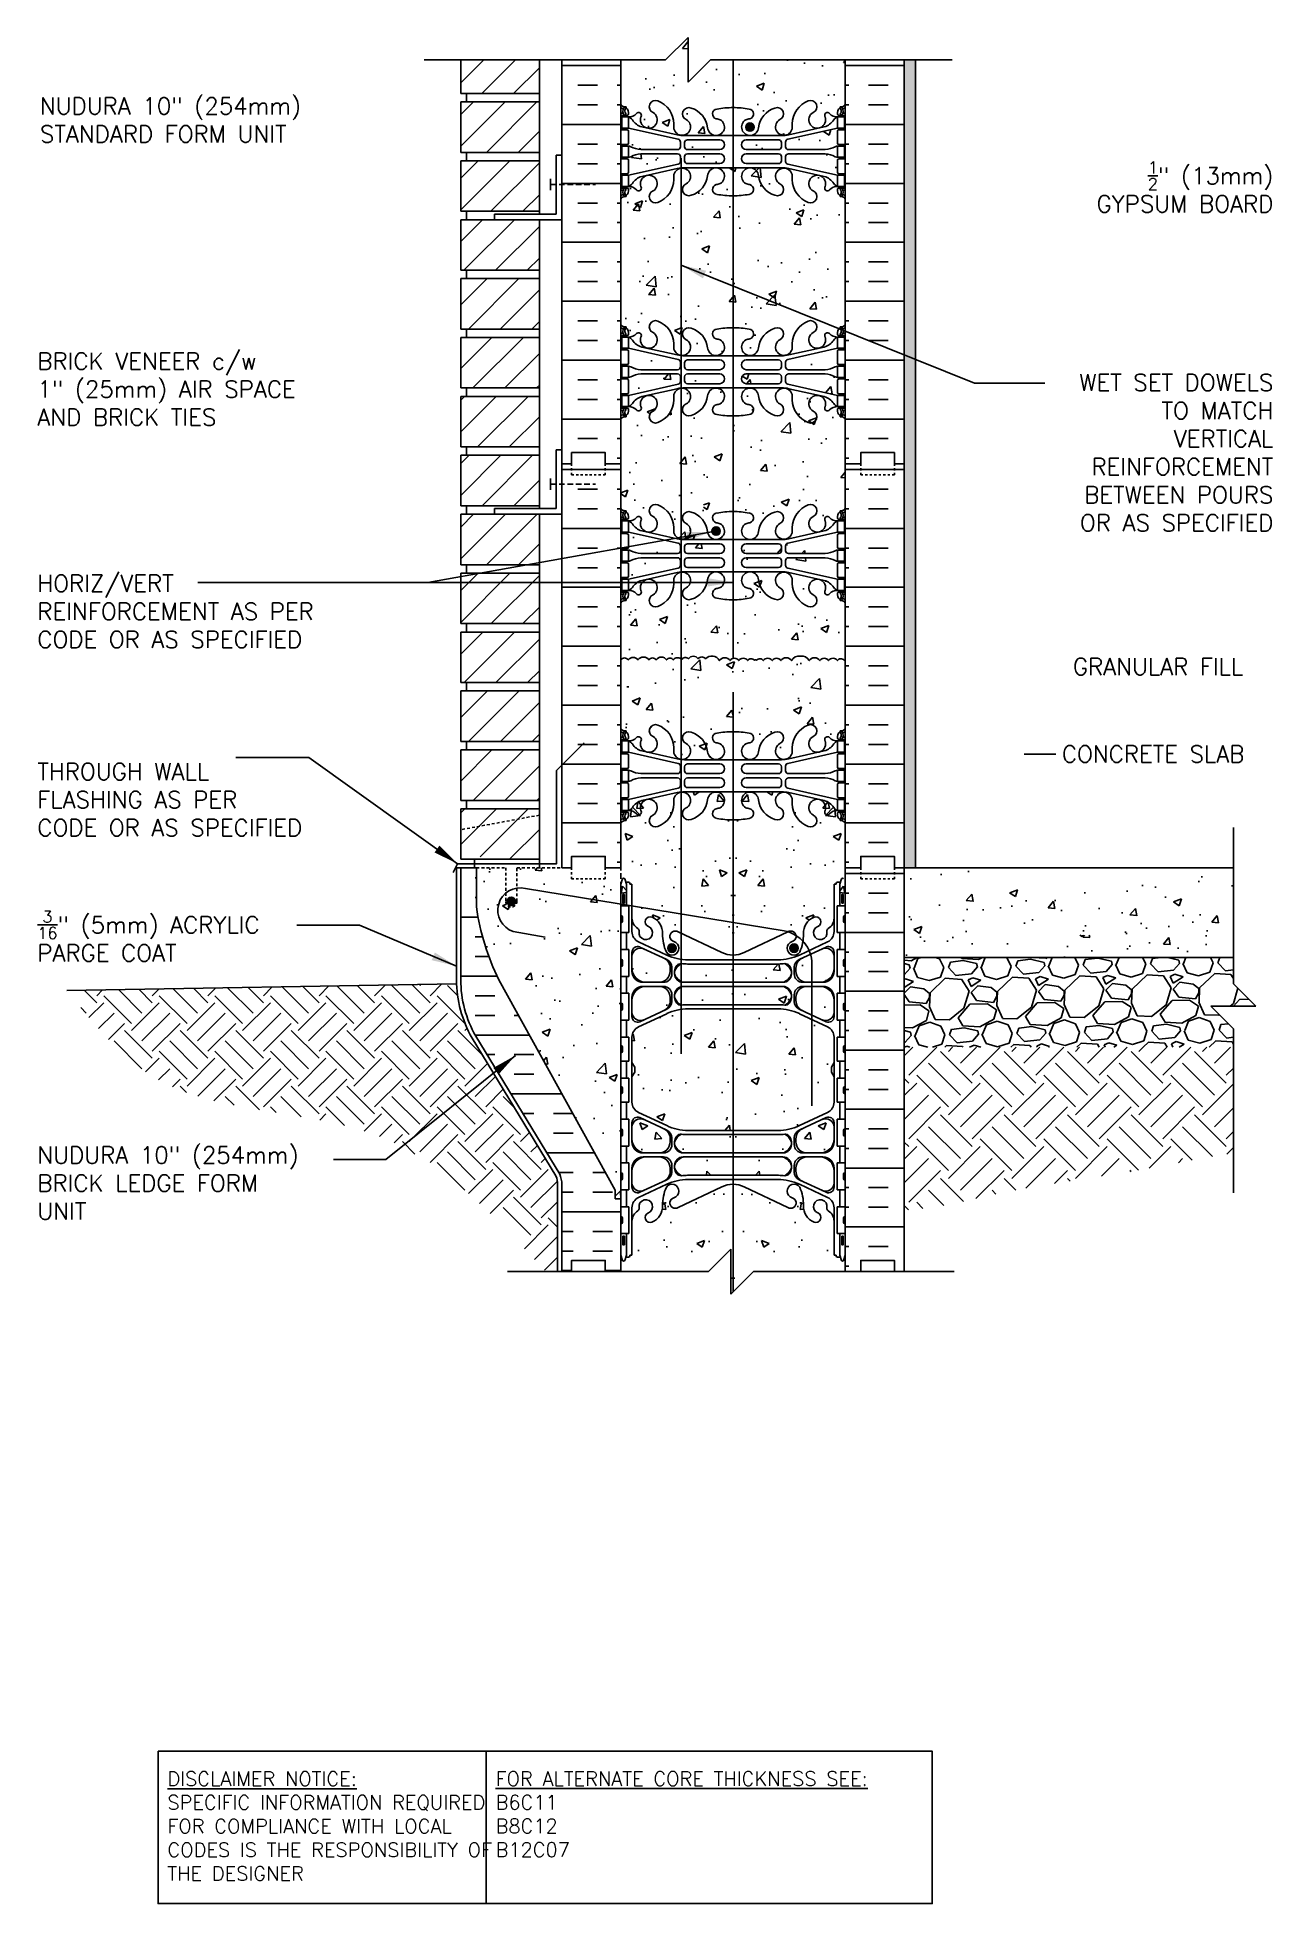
# Model space of a CAD drawing. Header units: inches. Extents: x 23 to 78, y 38.6 to 121.8.
import ezdxf
from ezdxf.enums import TextEntityAlignment as Align

# ---------------------------------------------------------------- set-up
doc = ezdxf.new("R2010")
doc.units = ezdxf.units.IN
doc.header["$MEASUREMENT"] = 0
for name, pattern in [('DASHED2', [0.375, 0.25, -0.125]), ('DASHEDX2', [1.5, 1, -0.5]), ('HIDDEN2', [0.1875, 0.125, -0.0625])]:
    doc.linetypes.add(name, pattern=pattern)
for name, color, linetype in [('CUT PLANE', 9, 'Continuous'), ('HATCH', 12, 'Continuous'), ('Hidden2', 12, 'HIDDEN2'), ('line25', 2, 'Continuous'), ('LINE3', 3, 'Continuous'), ('LINE50', 5, 'Continuous'), ('LINE9', 9, 'Continuous'), ('TEXT', 4, 'Continuous'), ('Web_Edge', 9, 'Continuous')]:
    doc.layers.add(name, color=color, linetype=linetype)
doc.styles.add('DIM', font='romans.shx', dxfattribs={"width": 0.7})
doc.styles.add('ROMANS', font='romans.shx', dxfattribs={"height": 1.125})
doc.styles.get("Standard").update_dxf_attribs({"font": 'romans.shx', "height": 1.125})
doc.dimstyles.new('ext_12', dxfattribs={"dimscale": 12, "dimtxt": 0.09375, "dimasz": 0.09375, "dimexe": 0.09375, "dimexo": 0.0625, "dimgap": 0.0625, "dimtad": 1, "dimdec": 1, "dimzin": 3, "dimdsep": 46, "dimlunit": 4, "dimtxsty": 'DIM', "dimcen": 0.09, "dimdle": 0.09375, "dimclrt": 4, "dimadec": 0, "dimazin": 0, "dimtfac": 1, "dimtdec": 1, "dimtmove": 2, "dimatfit": 3, "dimfxl": 0, "dimfrac": 2, "dimtolj": 1, "dimtzin": 0, "dimarcsym": 0})
pattern_1 = [(50, (86.563, 46.899), (3.5863, -0.31376), [0.375, -4.125]), (355, (86.563, 46.899), (-0.69376, 3.76096), [0.3, -3.3]), (100.451, (86.8618, 46.873), (2.89255, 3.4472), [0.3187, -3.5057]), (46.184, (86.563, 47.899), (5.3362, -0.8276), [0.5625, -6.1875]), (96.636, (87.0076, 47.83), (4.6733, 4.8706), [0.47805, -5.25856]), (351.184, (86.563, 47.899), (4.6733, 4.8706), [0.45, -4.95]), (21, (87.063, 47.649), (2.98454, -2.0131), [0.375, -4.125]), (326, (87.063, 47.649), (1.21658, 3.62575), [0.3, -3.3]), (71.451, (87.3116, 47.4813), (4.2011, 1.61265), [0.3187, -3.5057]), (37.5, (86.5629, 46.8991), (0.0608, 1.66447), [0, -3.26, 0, -3.35, 0, -3.3125]), (7.5, (86.563, 46.8991), (1.31535, 1.97206), [0, -1.91, 0, -3.185, 0, -1.2625]), (327.5, (85.4479, 46.8991), (2.669112, -0.112774), [0, -1.25, 0, -3.9, 0, -5.175]), (317.5, (84.948, 46.899), (2.91593, 0.50052), [0, -1.625, 0, -2.59, 0, -3.675])]
pattern_2 = [(130, (107.957, 0), (-3.5863, -0.31376), [0.375, -4.125]), (185, (107.957, 0), (0.69376, 3.76096), [0.3, -3.3]), (79.5486, (107.6582, -0.026), (-2.89255, 3.4472), [0.3187, -3.50571]), (133.816, (107.957, 1), (-5.3362, -0.8276), [0.5625, -6.1875]), (83.3644, (107.5124, 0.931), (-4.6733, 4.8706), [0.47805, -5.25856]), (188.816, (107.957, 1), (-4.6733, 4.8706), [0.45, -4.95]), (159, (107.457, 0.75), (-2.984535, -2.01309), [0.375, -4.125]), (214, (107.457, 0.75), (-1.21658, 3.62575), [0.3, -3.3]), (108.5486, (107.2083, 0.5822), (-4.20111, 1.61265), [0.3187, -3.50571]), (142.5, (107.957, 0), (-0.0608, 1.66447), [0, -3.26, 0, -3.35, 0, -3.3125]), (172.5, (107.957, 0), (-1.315348, 1.97206), [0, -1.91, 0, -3.185, 0, -1.2625]), (212.5, (109.072, 0), (-2.669112, -0.112774), [0, -1.25, 0, -3.9, 0, -5.175]), (222.5, (109.572, 0), (-2.91593, 0.500525), [0, -1.625, 0, -2.59, 0, -3.675])]
pattern_3 = [(130, (107.9582, 0), (-3.5863, -0.31376), [0.375, -4.125]), (185, (107.9582, 0), (0.69376, 3.76096), [0.3, -3.3]), (79.5486, (107.6594, -0.026), (-2.89255, 3.4472), [0.3187, -3.50571]), (133.816, (107.958, 1), (-5.3362, -0.8276), [0.5625, -6.1875]), (83.3644, (107.5135, 0.931), (-4.67331, 4.8706), [0.47805, -5.25856]), (188.816, (107.958, 1), (-4.6733, 4.8706), [0.45, -4.95]), (159, (107.4582, 0.75), (-2.984535, -2.013094), [0.375, -4.125]), (214, (107.4582, 0.75), (-1.21658, 3.62575), [0.3, -3.3]), (108.5486, (107.2095, 0.5822), (-4.20111, 1.61265), [0.3187, -3.50571]), (142.5, (107.9582, 0), (-0.0608, 1.66447), [0, -3.26, 0, -3.35, 0, -3.3125]), (172.5, (107.9582, 0), (-1.315348, 1.97206), [0, -1.91, 0, -3.185, 0, -1.2625]), (212.5, (109.0732, 0), (-2.669112, -0.112774), [0, -1.25, 0, -3.9, 0, -5.175]), (222.5, (109.5732, 0), (-2.91593, 0.500525), [0, -1.625, 0, -2.59, 0, -3.675])]

msp = doc.modelspace()

# ---------------------------------------------------------------- texts
at = {"layer": 'TEXT', "style": 'ROMANS'}
for s, p in [(' GRANULAR FILL', (68.601, 93.741)), (' CONCRETE SLAB', (68.109, 89.845))]:
    msp.add_text(s, height=0.75, dxfattribs=at).set_placement(p, align=Align.MIDDLE_LEFT)
at = {"layer": 'TEXT', "char_height": 0.75, "attachment_point": 4, "style": 'ROMANS'}
for s, insert, width in [('NUDURA 10" (254mm)  STANDARD FORM UNIT', (23.11, 118.098), 14.92951), ('BRICK VENEER c/w \\P1" (25mm) AIR SPACE\\PAND BRICK TIES', (22.998, 106.104), 17.20614), ('THROUGH WALL FLASHING AS PER CODE OR AS SPECIFIED', (22.998, 87.813), 13.06096), ('\\A1;{\\H0.7x;\\S3/16;}" (5mm) ACRYLIC PARGE COAT ', (22.998, 81.735), 13.06096), ('NUDURA 10" (254mm) BRICK LEDGE FORM UNIT', (22.998, 70.725), 13.06096)]:
    msp.add_mtext(s, dxfattribs=dict(at, insert=insert, width=width))
at = {"layer": 'TEXT', "linetype": 'DASHEDX2', "char_height": 0.75, "style": 'ROMANS'}
for s, insert, width, attachment_point in [('\\A1; {\\H0.7x;\\S1/2;}" (13mm) GYPSUM BOARD', (78.043, 115.113), 10.16974, 6), ('\\A1;WET SET DOWELS TO MATCH VERTICAL REINFORCEMENT BETWEEN POURS OR AS SPECIFIED', (78.043, 103.274), 10.16974, 6), ('HORIZ/VERT REINFORCEMENT AS PER CODE OR AS SPECIFIED', (22.998, 96.201), 15.3273, 4)]:
    msp.add_mtext(s, dxfattribs=dict(at, insert=insert, width=width, attachment_point=attachment_point))
at = {"layer": 'TEXT', "char_height": 0.63281, "attachment_point": 4}
for s, insert, width in [('{\\LDISCLAIMER NOTICE:}\\PSPECIFIC INFORMATION REQUIRED FOR COMPLIANCE WITH LOCAL CODES IS THE RESPONSIBILITY OF THE DESIGNER', (28.789, 42.075), 15.75264), ('{\\L\\PFOR ALTERNATE CORE THICKNESS SEE:\\P}B6C11\\PB8C12\\PB12C07', (43.405, 43.132), 26.24957)]:
    msp.add_mtext(s, dxfattribs=dict(at, insert=insert, width=width))

# ---------------------------------------------------------------- blocks, each defined once
blk = doc.blocks.new('10 web')
at = {"layer": 'Web_Edge'}
for p, q in [((-4.854, 6.903), (-4.764, 6.903)), ((-4.764, 6.903), (-4.764, 6.861)), ((-4.654, 6.654), (-4.654, 6.586)), ((4.654, 6.654), (4.654, 6.586)), ((4.854, 6.903), (4.764, 6.903)), ((4.764, 6.903), (4.764, 6.861)), ((-5, 6.624), (-4.922, 6.624)), ((-5, 6.524), (-4.717, 6.524)), ((-5, 5.884), (-4.717, 5.884)), ((-4.854, 6.524), (-4.854, 6.454)), ((-4.854, 5.954), (-4.854, 5.884)), ((-4.764, 6.524), (-4.764, 6.454)), ((-4.764, 5.954), (-4.764, 5.884)), ((-2.441, 5.457), (-4.659, 5.954)), ((-4.102, 6.458), (-4.09, 6.479)), ((-2.485, 5.655), (-4.066, 6.008)), ((-2.64, 6.147), (-2.641, 5.983)), ((2.441, 5.457), (4.659, 5.954)), ((2.485, 5.655), (4.066, 6.008)), ((2.64, 6.147), (2.641, 5.983)), ((4.102, 6.458), (4.09, 6.479)), ((5, 6.524), (4.716, 6.524)), ((5, 5.884), (4.716, 5.884)), ((4.764, 6.524), (4.764, 6.454)), ((4.764, 5.954), (4.764, 5.884)), ((4.854, 6.524), (4.854, 6.454)), ((4.854, 5.954), (4.854, 5.884)), ((5, 6.624), (4.922, 6.624)), ((-5, 5.224), (-4.717, 5.224)), ((-4.854, 5.224), (-4.854, 5.154)), ((-4.764, 5.224), (-4.764, 5.154)), ((-4.654, 5.821), (-4.654, 5.286)), ((-2.469, 4.998), (-4.106, 4.998)), ((-2.344, 5.123), (-2.344, 5.335)), ((-2.158, 5.619), (0, 5.619)), ((-2.156, 5.124), (-2.156, 5.308)), ((-2.031, 5.433), (-0.592, 5.433)), ((-2.031, 4.999), (-0.592, 4.999)), ((2.158, 5.619), (0, 5.619)), ((2.031, 5.433), (0.592, 5.433)), ((2.031, 4.999), (0.592, 4.999)), ((2.156, 5.124), (2.156, 5.308)), ((2.344, 5.123), (2.344, 5.335)), ((2.469, 4.998), (4.106, 4.998)), ((4.654, 5.821), (4.654, 5.286)), ((5, 5.224), (4.716, 5.224)), ((4.764, 5.224), (4.764, 5.154)), ((4.854, 5.224), (4.854, 5.154)), ((-5, 4.584), (-4.717, 4.584)), ((-4.854, 4.584), (-4.854, 4.654)), ((-4.764, 4.584), (-4.764, 4.654)), ((-2.441, 4.35), (-4.659, 3.854)), ((-4.654, 3.986), (-4.654, 4.521)), ((-2.469, 4.81), (-4.106, 4.81)), ((-2.344, 4.685), (-2.344, 4.472)), ((-2.158, 4.188), (0, 4.188)), ((-2.156, 4.684), (-2.156, 4.5)), ((-2.031, 4.809), (-0.592, 4.809)), ((-2.031, 4.375), (-0.592, 4.375)), ((2.158, 4.188), (0, 4.188)), ((2.031, 4.809), (0.592, 4.809)), ((2.031, 4.375), (0.592, 4.375)), ((2.156, 4.684), (2.156, 4.5)), ((2.344, 4.685), (2.344, 4.472)), ((2.441, 4.35), (4.659, 3.854)), ((2.469, 4.81), (4.106, 4.81)), ((4.654, 3.986), (4.654, 4.521)), ((5, 4.584), (4.716, 4.584)), ((4.764, 4.584), (4.764, 4.654)), ((4.854, 4.584), (4.854, 4.654)), ((-5, 3.924), (-4.717, 3.924)), ((-4.854, 3.854), (-4.854, 3.924)), ((-4.854, 3.284), (-4.854, 3.354)), ((-4.764, 3.854), (-4.764, 3.924)), ((-4.764, 3.284), (-4.764, 3.354)), ((-4.102, 3.35), (-4.09, 3.328)), ((-2.485, 4.152), (-4.066, 3.799)), ((-2.64, 3.66), (-2.641, 3.825)), ((2.485, 4.152), (4.066, 3.799)), ((2.64, 3.66), (2.641, 3.825)), ((4.102, 3.35), (4.09, 3.328)), ((5, 3.924), (4.716, 3.924)), ((4.764, 3.854), (4.764, 3.924)), ((4.764, 3.284), (4.764, 3.354)), ((4.854, 3.854), (4.854, 3.924)), ((4.854, 3.284), (4.854, 3.354)), ((-5, 3.284), (-4.717, 3.284)), ((-5, 3.184), (-4.922, 3.184)), ((-4.854, 2.905), (-4.764, 2.905)), ((-4.764, 2.905), (-4.764, 2.947)), ((-4.654, 3.154), (-4.654, 3.221)), ((4.654, 3.154), (4.654, 3.221)), ((5, 3.284), (4.716, 3.284)), ((4.764, 2.905), (4.764, 2.947)), ((4.854, 2.905), (4.764, 2.905)), ((5, 3.184), (4.922, 3.184)), ((-5, -3.184), (-4.922, -3.184)), ((-5, -3.284), (-4.717, -3.284)), ((-4.854, -2.905), (-4.764, -2.905)), ((-4.854, -3.284), (-4.854, -3.354)), ((-4.764, -2.905), (-4.764, -2.947)), ((-4.764, -3.284), (-4.764, -3.354)), ((-4.654, -3.154), (-4.654, -3.221)), ((4.654, -3.154), (4.654, -3.221)), ((5, -3.284), (4.716, -3.284)), ((4.854, -2.905), (4.764, -2.905)), ((4.764, -2.905), (4.764, -2.947)), ((4.764, -3.284), (4.764, -3.354)), ((4.854, -3.284), (4.854, -3.354)), ((5, -3.184), (4.922, -3.184)), ((-5, -3.924), (-4.717, -3.924)), ((-4.854, -3.854), (-4.854, -3.924)), ((-4.764, -3.854), (-4.764, -3.924)), ((-2.441, -4.35), (-4.659, -3.854)), ((-4.654, -3.986), (-4.654, -4.521)), ((-4.102, -3.35), (-4.09, -3.328)), ((-2.485, -4.152), (-4.066, -3.799)), ((-2.64, -3.66), (-2.641, -3.825)), ((2.441, -4.35), (4.659, -3.854)), ((2.485, -4.152), (4.066, -3.799)), ((2.64, -3.66), (2.641, -3.825)), ((4.102, -3.35), (4.09, -3.328)), ((4.654, -3.986), (4.654, -4.521)), ((5, -3.924), (4.716, -3.924)), ((4.764, -3.854), (4.764, -3.924)), ((4.854, -3.854), (4.854, -3.924)), ((-5, -4.584), (-4.717, -4.584)), ((-4.854, -4.584), (-4.854, -4.654)), ((-4.764, -4.584), (-4.764, -4.654)), ((-2.469, -4.81), (-4.106, -4.81)), ((-2.344, -4.685), (-2.344, -4.472)), ((-2.158, -4.188), (0, -4.188)), ((-2.156, -4.684), (-2.156, -4.5)), ((-2.031, -4.375), (-0.592, -4.375)), ((-2.031, -4.809), (-0.592, -4.809)), ((2.158, -4.188), (0, -4.188)), ((2.031, -4.375), (0.592, -4.375)), ((2.031, -4.809), (0.592, -4.809)), ((2.156, -4.684), (2.156, -4.5)), ((2.344, -4.685), (2.344, -4.472)), ((2.469, -4.81), (4.106, -4.81)), ((5, -4.584), (4.716, -4.584)), ((4.764, -4.584), (4.764, -4.654)), ((4.854, -4.584), (4.854, -4.654)), ((-5, -5.224), (-4.717, -5.224)), ((-4.854, -5.224), (-4.854, -5.154)), ((-4.764, -5.224), (-4.764, -5.154)), ((-2.441, -5.457), (-4.659, -5.954)), ((-4.654, -5.821), (-4.654, -5.286)), ((-2.469, -4.998), (-4.106, -4.998)), ((-2.485, -5.655), (-4.066, -6.008)), ((-2.344, -5.123), (-2.344, -5.335)), ((-2.158, -5.619), (0, -5.619)), ((-2.156, -5.124), (-2.156, -5.308)), ((-2.031, -4.999), (-0.592, -4.999)), ((-2.031, -5.433), (-0.592, -5.433)), ((2.158, -5.619), (0, -5.619)), ((2.031, -4.999), (0.592, -4.999)), ((2.031, -5.433), (0.592, -5.433)), ((2.156, -5.124), (2.156, -5.308)), ((2.344, -5.123), (2.344, -5.335)), ((2.441, -5.457), (4.659, -5.954)), ((2.469, -4.998), (4.106, -4.998)), ((2.485, -5.655), (4.066, -6.008)), ((4.654, -5.821), (4.654, -5.286)), ((5, -5.224), (4.716, -5.224)), ((4.764, -5.224), (4.764, -5.154)), ((4.854, -5.224), (4.854, -5.154)), ((-5, -5.884), (-4.717, -5.884)), ((-5, -6.524), (-4.717, -6.524)), ((-5, -6.624), (-4.922, -6.624)), ((-4.854, -5.954), (-4.854, -5.884)), ((-4.854, -6.524), (-4.854, -6.454)), ((-4.764, -5.954), (-4.764, -5.884)), ((-4.764, -6.524), (-4.764, -6.454)), ((-4.654, -6.654), (-4.654, -6.586)), ((-4.102, -6.458), (-4.09, -6.479)), ((-2.64, -6.147), (-2.641, -5.983)), ((2.64, -6.147), (2.641, -5.983)), ((4.102, -6.458), (4.09, -6.479)), ((4.654, -6.654), (4.654, -6.586)), ((5, -5.884), (4.716, -5.884)), ((5, -6.524), (4.716, -6.524)), ((4.764, -5.954), (4.764, -5.884)), ((4.764, -6.524), (4.764, -6.454)), ((4.854, -5.954), (4.854, -5.884)), ((4.854, -6.524), (4.854, -6.454)), ((5, -6.624), (4.922, -6.624)), ((-4.854, -6.903), (-4.764, -6.903)), ((-4.764, -6.903), (-4.764, -6.861)), ((4.764, -6.903), (4.764, -6.861)), ((4.854, -6.903), (4.764, -6.903))]:
    blk.add_line(p, q, dxfattribs=at)
for points in [[(-4.959, 5.954), (-4.659, 5.954), (-4.659, 6.454), (-4.959, 6.454)], [(4.959, 5.954), (4.659, 5.954), (4.659, 6.454), (4.959, 6.454)], [(-4.959, 3.854), (-4.659, 3.854), (-4.659, 3.354), (-4.959, 3.354)], [(4.959, 3.854), (4.659, 3.854), (4.659, 3.354), (4.959, 3.354)], [(-4.959, -3.854), (-4.659, -3.854), (-4.659, -3.354), (-4.959, -3.354)], [(4.959, -3.854), (4.659, -3.854), (4.659, -3.354), (4.959, -3.354)], [(-4.959, -5.954), (-4.659, -5.954), (-4.659, -6.454), (-4.959, -6.454)], [(4.959, -5.954), (4.659, -5.954), (4.659, -6.454), (4.959, -6.454)]]:
    blk.add_lwpolyline(points, close=True, dxfattribs=at)
for points in [[(-4.659, 4.904), (-4.659, 5.154), (-4.959, 5.154), (-4.959, 4.904)], [(4.659, 4.904), (4.659, 5.154), (4.959, 5.154), (4.959, 4.904)], [(-4.659, 4.904), (-4.659, 4.654), (-4.959, 4.654), (-4.959, 4.904)], [(4.659, 4.904), (4.659, 4.654), (4.959, 4.654), (4.959, 4.904)], [(-4.659, -4.904), (-4.659, -4.654), (-4.959, -4.654), (-4.959, -4.904)], [(-4.659, -4.904), (-4.659, -5.154), (-4.959, -5.154), (-4.959, -4.904)], [(4.659, -4.904), (4.659, -4.654), (4.959, -4.654), (4.959, -4.904)], [(4.659, -4.904), (4.659, -5.154), (4.959, -5.154), (4.959, -4.904)]]:
    blk.add_lwpolyline(points, dxfattribs=at)
for centre, radius, start, end in [((-4.654, 7.361), 0.5, 226.21219, 250.52878), ((-4.654, 7.361), 0.6, 234.78322, 245.07477), ((-4.66, 6.708), 0.25, 140.11451, 222.46087), ((-4.916, 6.798), 0.021, 343.464, 63.99573), ((-4.818, 6.839), 0.045, 321.448, 139.1879), ((-4.904, 6.654), 0.25, 0, 70.52878), ((-4.66, 6.708), 0.16, 140.00008, 222.46087), ((-3.456, 6.908), 0.277, 67.31998, 247.31998), ((-3.732, 6.141), 1.092, 0.33317, 69.48254), ((-1.973, 6.591), 0.277, 67.31998, 247.31998), ((-2.157, 5.854), 1.034, 6.66686, 73.66351), ((-0.694, 6.586), 0.22, 95.18347, 255.7396), ((-0.017, 3.092), 3.777, 89.73938, 100.62755), ((0.017, 3.092), 3.777, 79.37245, 90.26062), ((0.694, 6.586), 0.22, 284.2604, 84.81653), ((2.157, 5.854), 1.034, 106.33649, 173.33314), ((1.973, 6.591), 0.277, 292.68002, 112.68002), ((3.732, 6.141), 1.092, 110.51746, 179.66683), ((3.456, 6.908), 0.277, 292.68002, 112.68002), ((4.904, 6.654), 0.25, 109.47122, 180), ((4.818, 6.839), 0.045, 40.8121, 218.552), ((4.66, 6.708), 0.16, 317.53913, 39.99992), ((4.654, 7.361), 0.5, 289.47122, 313.78911), ((4.66, 6.708), 0.25, 317.53913, 39.88549), ((4.916, 6.798), 0.021, 116.00427, 196.536), ((4.654, 7.361), 0.6, 294.92523, 305.21678), ((-4.922, 6.643), 0.0196, 269.40316, 15.4901), ((-4.812, 6.57), 0.045, 222.46087, 42.46087), ((-4.717, 6.586), 0.0625, 270, 0), ((-4.717, 5.821), 0.0625, 0, 90), ((-4.634, 6.894), 0.441, 266.7976, 318.98732), ((-4.781, 6.111), 0.364, 34.97751, 70.33874), ((-3.858, 6.722), 0.743, 212.79192, 253.81071), ((-4.207, 6.523), 0.125, 339.62427, 138.98732), ((-3.75, 6.327), 0.375, 159.62427, 60.06847), ((-2.267, 6.01), 0.375, 184.24484, 60.06847), ((-0.756, 6.002), 0.375, 184.24484, 60.06847), ((-0.863, 5.546), 0.834, 69.37291, 82.1063), ((0.756, 6.002), 0.375, 119.93153, 355.75516), ((0.863, 5.546), 0.834, 97.8937, 110.62709), ((2.267, 6.01), 0.375, 119.93153, 355.75516), ((3.75, 6.327), 0.375, 119.93153, 20.37573), ((3.858, 6.722), 0.743, 286.18929, 327.20808), ((4.207, 6.523), 0.125, 41.01268, 200.37573), ((4.634, 6.894), 0.441, 221.01268, 273.2024), ((4.781, 6.111), 0.364, 109.66126, 145.02249), ((4.716, 6.586), 0.0625, 180, 270), ((4.716, 5.821), 0.0625, 90, 180), ((4.812, 6.57), 0.045, 137.53913, 317.53913), ((4.922, 6.643), 0.0196, 164.5099, 270.59684), ((-4.717, 5.286), 0.0625, 270, 0), ((-4.663, 4.935), 0.219, 60.49375, 88.91995), ((-4.018, 6.165), 1.17, 242.63655, 265.65045), ((-2.158, 7.119), 1.5, 257.41348, 270), ((-2.469, 5.123), 0.125, 270, 0), ((-2.469, 5.335), 0.125, 0, 77.37673), ((-2.031, 5.308), 0.125, 90, 180), ((-2.031, 5.124), 0.125, 180, 270), ((-0.592, 5.216), 0.217, 270, 90), ((0.592, 5.216), 0.217, 90, 270), ((2.031, 5.308), 0.125, 0, 90), ((2.031, 5.124), 0.125, 270, 360), ((2.158, 7.119), 1.5, 270, 282.58652), ((2.469, 5.335), 0.125, 102.62327, 180), ((2.469, 5.123), 0.125, 180, 270), ((4.018, 6.165), 1.17, 274.34955, 297.36345), ((4.663, 4.935), 0.219, 91.08005, 119.50625), ((4.716, 5.286), 0.0625, 180, 270), ((-4.717, 4.521), 0.0625, 0, 90), ((-4.663, 4.873), 0.219, 271.08005, 299.50625), ((-4.018, 3.643), 1.17, 94.34955, 117.36345), ((-2.267, 3.797), 0.375, 299.93153, 175.75516), ((-2.158, 2.688), 1.5, 90, 102.58652), ((-2.469, 4.685), 0.125, 0, 90), ((-2.469, 4.472), 0.125, 282.62327, 0), ((-2.031, 4.684), 0.125, 90, 180), ((-2.031, 4.5), 0.125, 180, 270), ((-0.756, 3.806), 0.375, 299.93153, 175.75516), ((-0.592, 4.592), 0.217, 270, 90), ((0.592, 4.592), 0.217, 90, 270), ((0.756, 3.806), 0.375, 4.24484, 240.06847), ((2.267, 3.797), 0.375, 4.24484, 240.06847), ((2.031, 4.684), 0.125, 0, 90), ((2.031, 4.5), 0.125, 270, 0), ((2.158, 2.688), 1.5, 77.41348, 90), ((2.469, 4.685), 0.125, 90, 180), ((2.469, 4.472), 0.125, 180, 257.37673), ((4.018, 3.643), 1.17, 62.63655, 85.65045), ((4.663, 4.873), 0.219, 240.49375, 268.91995), ((4.716, 4.521), 0.0625, 90, 180), ((-4.717, 3.986), 0.0625, 270, 0), ((-4.781, 3.696), 0.364, 289.66126, 325.02249), ((-4.634, 2.913), 0.441, 41.01268, 93.2024), ((-3.858, 3.085), 0.743, 106.18929, 147.20808), ((-4.207, 3.285), 0.125, 221.01268, 20.37573), ((-3.75, 3.48), 0.375, 299.93153, 200.37573), ((-3.732, 3.667), 1.092, 290.51746, 359.66683), ((-1.973, 3.217), 0.277, 112.68002, 292.68002), ((-2.157, 3.954), 1.034, 286.33649, 353.33314), ((-0.694, 3.222), 0.22, 104.2604, 264.81653), ((-0.863, 4.262), 0.834, 277.8937, 290.62709), ((0.863, 4.262), 0.834, 249.37291, 262.1063), ((0.694, 3.222), 0.22, 275.18347, 75.7396), ((2.157, 3.954), 1.034, 186.66686, 253.66351), ((1.973, 3.217), 0.277, 247.31998, 67.31998), ((3.732, 3.667), 1.092, 180.33317, 249.48254), ((3.75, 3.48), 0.375, 339.62427, 240.06847), ((3.858, 3.085), 0.743, 32.79192, 73.81071), ((4.207, 3.285), 0.125, 159.62427, 318.98732), ((4.634, 2.913), 0.441, 86.7976, 138.98732), ((4.781, 3.696), 0.364, 214.97751, 250.33874), ((4.716, 3.986), 0.0625, 180, 270), ((-4.654, 2.447), 0.6, 114.92523, 125.21582), ((-4.654, 2.447), 0.5, 109.47122, 133.78781), ((-4.922, 3.164), 0.0196, 344.5099, 90.59684), ((-4.66, 3.099), 0.25, 137.53913, 219.88549), ((-4.916, 3.01), 0.021, 296.00427, 16.536), ((-4.818, 2.968), 0.045, 220.8121, 38.552), ((-4.812, 3.238), 0.045, 317.53913, 137.53913), ((-4.904, 3.154), 0.25, 289.47122, 360), ((-4.66, 3.099), 0.16, 137.53913, 219.99992), ((-4.717, 3.221), 0.0625, 360, 90), ((-3.456, 2.9), 0.277, 112.68002, 292.68002), ((-0.017, 6.716), 3.777, 259.37245, 270.26062), ((0.017, 6.716), 3.777, 269.73938, 280.62755), ((3.456, 2.9), 0.277, 247.31998, 67.31998), ((4.716, 3.221), 0.0625, 90, 180), ((4.904, 3.154), 0.25, 180, 250.52878), ((4.812, 3.238), 0.045, 42.46087, 222.46087), ((4.818, 2.968), 0.045, 141.448, 319.1879), ((4.66, 3.099), 0.16, 320.00008, 42.46087), ((4.654, 2.447), 0.5, 46.21089, 70.52878), ((4.66, 3.099), 0.25, 320.11451, 42.46087), ((4.916, 3.01), 0.021, 163.464, 243.99573), ((4.922, 3.164), 0.0196, 89.40316, 195.4901), ((4.654, 2.447), 0.6, 54.78322, 65.07477), ((-4.654, -2.447), 0.5, 226.21219, 250.52878), ((-4.654, -2.447), 0.6, 234.78418, 245.07477), ((-4.922, -3.164), 0.0196, 269.40316, 15.4901), ((-4.66, -3.099), 0.25, 140.11451, 222.46087), ((-4.916, -3.01), 0.021, 343.464, 63.99573), ((-4.818, -2.968), 0.045, 321.448, 139.1879), ((-4.812, -3.238), 0.045, 222.46087, 42.46087), ((-4.904, -3.154), 0.25, 0, 70.52878), ((-4.66, -3.099), 0.16, 140.00008, 222.46087), ((-4.717, -3.221), 0.0625, 270, 0), ((-4.634, -2.913), 0.441, 266.7976, 318.98732), ((-4.207, -3.285), 0.125, 339.62427, 138.98732), ((-3.75, -3.48), 0.375, 159.62427, 60.06847), ((-3.456, -2.9), 0.277, 67.31998, 247.31998), ((-3.732, -3.667), 1.092, 0.33317, 69.48254), ((-1.973, -3.217), 0.277, 67.31998, 247.31998), ((-2.157, -3.954), 1.034, 6.66686, 73.66351), ((-0.694, -3.222), 0.22, 95.18347, 255.7396), ((-0.017, -6.716), 3.777, 89.73938, 100.62755), ((0.017, -6.716), 3.777, 79.37245, 90.26062), ((0.694, -3.222), 0.22, 284.2604, 84.81653), ((2.157, -3.954), 1.034, 106.33649, 173.33314), ((1.973, -3.217), 0.277, 292.68002, 112.68002), ((3.732, -3.667), 1.092, 110.51746, 179.66683), ((3.456, -2.9), 0.277, 292.68002, 112.68002), ((3.75, -3.48), 0.375, 119.93153, 20.37573), ((4.207, -3.285), 0.125, 41.01268, 200.37573), ((4.634, -2.913), 0.441, 221.01268, 273.2024), ((4.904, -3.154), 0.25, 109.47122, 180), ((4.716, -3.221), 0.0625, 180, 270), ((4.812, -3.238), 0.045, 137.53913, 317.53913), ((4.818, -2.968), 0.045, 40.8121, 218.552), ((4.66, -3.099), 0.16, 317.53913, 39.99992), ((4.654, -2.447), 0.5, 289.47122, 313.78911), ((4.66, -3.099), 0.25, 317.53913, 39.88549), ((4.916, -3.01), 0.021, 116.00427, 196.536), ((4.922, -3.164), 0.0196, 164.5099, 270.59684), ((4.654, -2.447), 0.6, 294.92523, 305.21678), ((-4.717, -3.986), 0.0625, 0, 90), ((-4.781, -3.696), 0.364, 34.97751, 70.33874), ((-3.858, -3.085), 0.743, 212.79192, 253.81071), ((-2.267, -3.797), 0.375, 184.24484, 60.06847), ((-2.158, -2.688), 1.5, 257.41348, 270), ((-0.756, -3.806), 0.375, 184.24484, 60.06847), ((-0.863, -4.262), 0.834, 69.37291, 82.1063), ((0.756, -3.806), 0.375, 119.93153, 355.75516), ((0.863, -4.262), 0.834, 97.8937, 110.62709), ((2.267, -3.797), 0.375, 119.93153, 355.75516), ((2.158, -2.688), 1.5, 270, 282.58652), ((3.858, -3.085), 0.743, 286.18929, 327.20808), ((4.781, -3.696), 0.364, 109.66126, 145.02249), ((4.716, -3.986), 0.0625, 90, 180), ((-4.717, -4.521), 0.0625, 270, 0), ((-4.663, -4.873), 0.219, 60.49375, 88.91995), ((-4.018, -3.643), 1.17, 242.63655, 265.65045), ((-2.469, -4.685), 0.125, 270, 0), ((-2.469, -4.472), 0.125, 0, 77.37673), ((-2.031, -4.5), 0.125, 90, 180), ((-2.031, -4.684), 0.125, 180, 270), ((-0.592, -4.592), 0.217, 270, 90), ((0.592, -4.592), 0.217, 90, 270), ((2.031, -4.5), 0.125, 0, 90), ((2.031, -4.684), 0.125, 270, 360), ((2.469, -4.472), 0.125, 102.62327, 180), ((2.469, -4.685), 0.125, 180, 270), ((4.018, -3.643), 1.17, 274.34955, 297.36345), ((4.663, -4.873), 0.219, 91.08005, 119.50625), ((4.716, -4.521), 0.0625, 180, 270), ((-4.717, -5.286), 0.0625, 0, 90), ((-4.717, -5.821), 0.0625, 270, 0), ((-4.663, -4.935), 0.219, 271.08005, 299.50625), ((-4.018, -6.165), 1.17, 94.34955, 117.36345), ((-2.267, -6.01), 0.375, 299.93153, 175.75516), ((-2.158, -7.119), 1.5, 90, 102.58652), ((-2.469, -5.123), 0.125, 0, 90), ((-2.469, -5.335), 0.125, 282.62327, 0), ((-2.031, -5.124), 0.125, 90, 180), ((-2.031, -5.308), 0.125, 180, 270), ((-0.756, -6.002), 0.375, 299.93153, 175.75516), ((-0.592, -5.216), 0.217, 270, 90), ((0.592, -5.216), 0.217, 90, 270), ((0.756, -6.002), 0.375, 4.24484, 240.06847), ((2.267, -6.01), 0.375, 4.24484, 240.06847), ((2.031, -5.124), 0.125, 0, 90), ((2.031, -5.308), 0.125, 270, 0), ((2.158, -7.119), 1.5, 77.41348, 90), ((2.469, -5.123), 0.125, 90, 180), ((2.469, -5.335), 0.125, 180, 257.37673), ((4.018, -6.165), 1.17, 62.63655, 85.65045), ((4.663, -4.935), 0.219, 240.49375, 268.91995), ((4.716, -5.286), 0.0625, 90, 180), ((4.716, -5.821), 0.0625, 180, 270), ((-4.922, -6.643), 0.0196, 344.5099, 90.59684), ((-4.66, -6.708), 0.25, 137.53913, 219.88549), ((-4.812, -6.57), 0.045, 317.53913, 137.53913), ((-4.66, -6.708), 0.16, 137.53913, 219.99992), ((-4.717, -6.586), 0.0625, 360, 90), ((-4.781, -6.111), 0.364, 289.66126, 325.02249), ((-4.634, -6.894), 0.441, 41.01268, 93.2024), ((-3.858, -6.722), 0.743, 106.18929, 147.20808), ((-4.207, -6.523), 0.125, 221.01268, 20.37573), ((-3.75, -6.327), 0.375, 299.93153, 200.37573), ((-3.456, -6.908), 0.277, 112.68002, 292.68002), ((-3.732, -6.141), 1.092, 290.51746, 359.66683), ((-1.973, -6.591), 0.277, 112.68002, 292.68002), ((-2.157, -5.854), 1.034, 286.33649, 353.33314), ((-0.694, -6.586), 0.22, 104.2604, 264.81653), ((-0.863, -5.546), 0.834, 277.8937, 290.62709), ((0.863, -5.546), 0.834, 249.37291, 262.1063), ((0.694, -6.586), 0.22, 275.18347, 75.7396), ((2.157, -5.854), 1.034, 186.66686, 253.66351), ((1.973, -6.591), 0.277, 247.31998, 67.31998), ((3.732, -6.141), 1.092, 180.33317, 249.48254), ((3.456, -6.908), 0.277, 247.31998, 67.31998), ((3.75, -6.327), 0.375, 339.62427, 240.06847), ((3.858, -6.722), 0.743, 32.79192, 73.81071), ((4.207, -6.523), 0.125, 159.62427, 318.98732), ((4.634, -6.894), 0.441, 86.7976, 138.98732), ((4.781, -6.111), 0.364, 214.97751, 250.33874), ((4.716, -6.586), 0.0625, 90, 180), ((4.812, -6.57), 0.045, 42.46087, 222.46087), ((4.66, -6.708), 0.16, 320.00008, 42.46087), ((4.66, -6.708), 0.25, 320.11451, 42.46087), ((4.922, -6.643), 0.0196, 89.40316, 195.4901), ((-4.654, -7.361), 0.6, 114.92523, 125.21678), ((-4.654, -7.361), 0.5, 109.47122, 133.78781), ((-4.916, -6.798), 0.021, 296.00427, 16.536), ((-4.818, -6.839), 0.045, 220.8121, 38.552), ((-4.904, -6.654), 0.25, 289.47122, 360), ((-0.017, -3.092), 3.777, 259.37245, 270.26062), ((0.017, -3.092), 3.777, 269.73938, 280.62755), ((4.904, -6.654), 0.25, 180, 250.52878), ((4.818, -6.839), 0.045, 141.448, 319.1879), ((4.654, -7.361), 0.5, 46.21089, 70.52878), ((4.916, -6.798), 0.021, 163.464, 243.99573), ((4.654, -7.361), 0.6, 54.78322, 65.07477)]:
    blk.add_arc(centre, radius, start, end, dxfattribs=at)
for points in [[(-2.156, 5.129), (-2.156, 5.303)], [(2.156, 5.129), (2.156, 5.303)], [(-2.156, 4.679), (-2.156, 4.505)], [(2.156, 4.679), (2.156, 4.505)], [(-2.156, -4.679), (-2.156, -4.505)], [(2.156, -4.679), (2.156, -4.505)], [(-2.156, -5.129), (-2.156, -5.303)], [(2.156, -5.129), (2.156, -5.303)]]:
    blk.add_open_spline(points, degree=1, dxfattribs=at)

# ---------------------------------------------------------------- hatches: boundary and pattern name
h = msp.add_hatch()
h.set_pattern_fill('AR-CONC', color=12, scale=0.02, style=0)
h.set_pattern_definition([(50, (-1178.038, -22.2838), (3.6436934, -0.318782), [0.381, -4.191]), (355, (-1178.038, -22.2838), (-0.704857, 3.821133), [0.3048, -3.3528]), (100.451, (-1177.7343, -22.3104), (2.93885, 3.502334), [0.3238, -3.5618]), (46.1842, (-1178.038, -21.268), (5.421581, -0.840847), [0.5715, -6.2865]), (96.6356, (-1177.586, -21.338), (4.748085, 4.948511), [0.4857, -5.3427]), (351.184, (-1178.038, -21.268), (4.748092, 4.948502), [0.4572, -5.0292]), (21, (-1177.53, -21.5218), (3.0322976, -2.0453104), [0.381, -4.191]), (326, (-1177.53, -21.5218), (1.236041, 3.683759), [0.3048, -3.3528]), (71.4514, (-1177.2773, -21.6922), (4.26833, 1.638457), [0.3238, -3.5618]), (37.5, (-1178.038, -22.2838), (0.061772, 1.6911008), [0, -3.31216, 0, -3.4036, 0, -3.3655]), (7.5, (-1178.038, -22.2838), (1.3363933, 2.0036115), [0, -1.94056, 0, -3.23596, 0, -1.2827]), (327.5, (-1179.1708, -22.2838), (2.7118119, -0.1145749), [0, -1.27, 0, -3.9624, 0, -5.2578]), (317.5, (-1179.6788, -22.2838), (2.9625836, 0.50853), [0, -1.651, 0, -2.63144, 0, -3.7338])])
h.paths.add_polyline_path([(62.937, 84.781), (62.937, 82.039), (62.937, 81.781), (76.264, 81.781), (76.264, 84.781)])
h.paths.add_polyline_path([(62.937, 84.781), (61.604, 84.781), (61.604, 81.781), (62.937, 81.781), (62.937, 82.039)])
h = msp.add_hatch()
h.set_pattern_fill('AR-CONC', color=12, scale=0.5, style=0)
h.set_pattern_definition(pattern_1)
h.paths.add_polyline_path([(62.937, 81.781), (62.937, 80.781), (76.264, 80.781), (76.264, 81.781)])
at = {"layer": 'HATCH'}
h = msp.add_hatch(dxfattribs=at)
h.set_pattern_fill('AR-CONC', color=256, scale=0.5, style=0)
h.paths.add_polyline_path([(51.979, 120.781), (51.979, 121.781), (50.979, 120.781), (48.979, 120.781), (48.979, 118.781, 0.088416), (49.125, 118.684), (49.215, 118.684), (49.215, 118.642, -0.249069), (49.325, 118.435), (49.325, 118.368, -0.414214), (49.262, 118.305), (49.215, 118.305), (49.215, 118.235), (49.32, 118.235, -0.155529), (49.495, 118.101, 0.180914), (49.913, 117.79), (51.494, 117.437, 0.054974), (51.821, 117.401), (53.598, 117.401), (53.598, 117.783, -0.963626), (52.849, 117.756, 0.30095), (52.112, 118.628, 1.001106), (51.899, 118.116, -0.000553), (51.899, 118.117, -1.661382), (51.338, 117.764), (51.338, 117.929, 0.311223), (50.629, 118.945, 1.000415), (50.416, 118.434, -1.000415), (50.629, 118.945, -0.311223), (51.338, 117.929), (51.338, 117.764, 1.661382), (51.899, 118.117, -1), (52.112, 118.628, -0.30095), (52.849, 117.756, 1.661382), (53.41, 118.108, 0.055617), (53.23, 118.154, -0.843243), (53.265, 118.586, -0.022262), (53.598, 118.633), (53.598, 120.781), (52.979, 120.781), (51.979, 119.781)])
h = msp.add_hatch(dxfattribs=at)
h.set_pattern_fill('ANSI31', color=256, scale=8, style=0)
h.set_pattern_definition([(45, (-68.6685, -69.963), (-0.707107, 0.707107), [])])
h.paths.add_polyline_path([(45.354, 120.781), (41.854, 120.781), (41.854, 119.281), (45.354, 119.281)])
h.paths.add_polyline_path([(45.354, 118.906), (41.854, 118.906), (41.854, 117.869), (44.798, 117.869), (45.354, 117.869)])
h.paths.add_polyline_path([(45.354, 117.869), (44.798, 117.869), (41.854, 117.869), (41.854, 116.656), (45.354, 116.656)])
h.paths.add_polyline_path([(45.354, 116.281), (41.854, 116.281), (41.854, 114.031), (45.354, 114.031)])
h.paths.add_polyline_path([(45.354, 113.656), (41.854, 113.656), (41.854, 111.406), (45.354, 111.406)])
h.paths.add_polyline_path([(45.354, 111.031), (41.854, 111.031), (41.854, 108.781), (45.354, 108.781)])
h.paths.add_polyline_path([(45.354, 108.406), (41.854, 108.406), (41.854, 106.156), (45.354, 106.156)])
h.paths.add_polyline_path([(45.354, 105.781), (41.854, 105.781), (41.854, 103.531), (45.354, 103.531), (45.354, 104.406), (45.342, 104.406), (45.347, 104.656), (45.354, 104.656)])
h.paths.add_polyline_path([(45.354, 103.156), (41.854, 103.156), (41.854, 100.906), (45.354, 100.906)])
h.paths.add_polyline_path([(45.354, 100.531), (41.854, 100.531), (41.854, 98.281), (45.354, 98.281)])
h.paths.add_polyline_path([(45.354, 97.906), (41.854, 97.906), (41.854, 96.486), (44.798, 96.486), (45.354, 96.486)])
h.paths.add_polyline_path([(45.354, 96.486), (44.798, 96.486), (41.854, 96.486), (41.854, 95.656), (45.354, 95.656)])
h.paths.add_polyline_path([(45.354, 95.281), (43.354, 95.281), (41.854, 95.281), (41.854, 93.031), (45.354, 93.031)])
h.paths.add_polyline_path([(45.354, 92.656), (41.854, 92.656), (41.854, 90.406), (45.354, 90.406)])
h.paths.add_polyline_path([(45.354, 90.031), (41.854, 90.031), (41.854, 87.781), (45.354, 87.781)])
h.paths.add_polyline_path([(45.354, 87.406), (41.854, 87.406), (41.854, 85.781), (42.299, 85.52), (42.912, 85.156), (45.354, 85.156)])
h = msp.add_hatch(dxfattribs=at)
h.set_pattern_fill('INSUL', color=256, scale=7, style=0)
h.set_pattern_definition([(0, (-2877.183, -294.228), (0, 2.625), []), (0, (-2877.183, -293.353), (0, 2.625), [0.875, -0.875]), (0, (-2877.183, -292.478), (0, 2.625), [0.875, -0.875])])
h.paths.add_polyline_path([(46.354, 102.781), (46.791, 102.781), (46.791, 103.281), (48.291, 103.281), (48.291, 102.781), (48.979, 102.781), (48.979, 120.781), (48.291, 120.781), (48.291, 121.281), (46.791, 121.281), (46.791, 120.781), (46.354, 120.781)])
h = msp.add_hatch(dxfattribs=at)
h.set_pattern_fill('AR-CONC', color=256, scale=0.5, style=0)
h.paths.add_polyline_path([(58.979, 120.781), (53.598, 120.781), (53.598, 118.633, -0.025256), (53.979, 118.651, -0.047544), (54.692, 118.586, -0.843243), (54.727, 118.154, 0.055617), (54.547, 118.108, 1.661382), (55.108, 117.756, -0.30095), (55.845, 118.628, -1), (56.058, 118.117, 1.661382), (56.619, 117.764), (56.619, 117.929, -0.311223), (57.328, 118.945, -1), (57.541, 118.434, 2.155404), (58.08, 118.239), (58.068, 118.261, -0.8344), (58.28, 118.386, -0.000004), (58.28, 118.386, 0.23174), (58.638, 118.235), (58.743, 118.235), (58.743, 118.305), (58.695, 118.305, -0.414214), (58.633, 118.368), (58.633, 118.435, -0.249069), (58.743, 118.642), (58.743, 118.684), (58.833, 118.684, 0.08841), (58.979, 118.781)])
h = msp.add_hatch(dxfattribs=at)
h.set_pattern_fill('INSUL', color=256, scale=7, style=0)
h.set_pattern_definition([(180, (2985.14, -294.228), (0, 2.625), []), (180, (2985.14, -293.353), (0, 2.625), [0.875, -0.875]), (180, (2985.14, -292.478), (0, 2.625), [0.875, -0.875])])
h.paths.add_polyline_path([(61.604, 102.781), (61.166, 102.781), (61.166, 103.281), (59.666, 103.281), (59.666, 102.781), (58.979, 102.781), (58.979, 120.781), (59.666, 120.781), (59.666, 121.281), (61.166, 121.281), (61.166, 120.781), (61.604, 120.781)])
h = msp.add_hatch(dxfattribs=at)
h.set_pattern_fill('AR-SAND', color=256, scale=0.25, style=0)
h.set_pattern_definition([(37.5, (86.56292, 46.8991), (-0.0157483, 0.481706), [0, -0.38, 0, -0.425, 0, -0.40625]), (7.5, (86.5629, 46.8991), (0.442444, 0.7055365), [0, -0.205, 0, -0.3425, 0, -0.13125]), (327.5, (86.25542, 46.8991), (0.7785355, 0.0014148), [0, -0.125, 0, -0.45, 0, -0.5875]), (317.5, (86.2554, 46.8991), (0.7515317, 0.219419), [0, -0.0625, 0, -0.295, 0, -0.3375])])
h.paths.add_polyline_path([(62.104, 120.781), (61.604, 120.781), (61.604, 102.781), (61.604, 84.781), (62.104, 84.781)])
h = msp.add_hatch(dxfattribs=at)
h.set_pattern_fill('AR-CONC', color=256, scale=0.5, style=0)
h.paths.add_polyline_path([(49.32, 117.735), (49.215, 117.735), (49.215, 117.665), (49.262, 117.665, -0.414214), (49.325, 117.603), (49.325, 117.068, -0.414214), (49.262, 117.005), (49.215, 117.005), (49.215, 116.935), (49.311, 116.935, -0.134256), (49.423, 116.907, 0.100756), (49.872, 116.779), (51.51, 116.779, 0.414214), (51.635, 116.904), (51.635, 117.117, 0.351061), (51.537, 117.239)])
h = msp.add_hatch(dxfattribs=at)
h.set_pattern_fill('AR-CONC', color=256, scale=0.5, style=0)
h.paths.add_polyline_path([(56.42, 117.239, 0.351061), (56.322, 117.117), (56.322, 116.904, 0.414214), (56.447, 116.779), (58.085, 116.779, 0.100756), (58.534, 116.907, -0.124673), (58.638, 116.935), (58.743, 116.935), (58.743, 117.005), (58.695, 117.005, -0.414214), (58.633, 117.068), (58.633, 117.603, -0.414214), (58.695, 117.665), (58.743, 117.665), (58.743, 117.735), (58.638, 117.735)])
h = msp.add_hatch(dxfattribs=at)
h.set_pattern_fill('AR-CONC', color=256, scale=0.5, style=0)
h.paths.add_polyline_path([(51.635, 116.466, 0.414214), (51.51, 116.591), (49.872, 116.591, 0.100756), (49.423, 116.464, -0.134256), (49.311, 116.435), (49.215, 116.435), (49.215, 116.365), (49.262, 116.365, -0.414214), (49.325, 116.303), (49.325, 115.768, -0.414214), (49.262, 115.705), (49.215, 115.705), (49.215, 115.635), (49.32, 115.635), (51.537, 116.132, 0.351061), (51.635, 116.254)])
h = msp.add_hatch(dxfattribs=at)
h.set_pattern_fill('AR-CONC', color=256, scale=0.5, style=0)
h.paths.add_polyline_path([(53.598, 116.946), (53.598, 117.049, 0.345647), (53.387, 117.214), (51.947, 117.214, 0.414214), (51.822, 117.089), (51.822, 116.905, 0.414214), (51.947, 116.78), (53.387, 116.78, 0.345647)])
h = msp.add_hatch(dxfattribs=at)
h.set_pattern_fill('AR-CONC', color=256, scale=0.5, style=0)
edge = h.paths.add_edge_path()
edge.add_arc((53.387, 116.373), 0.217, 13.72969, 90)
edge.add_line((53.387, 116.59), (51.947, 116.59))
edge.add_arc((51.947, 116.465), 0.125, 90, 179.92924)
edge.add_spline(control_points=[(51.822, 116.46), (51.822, 116.373)], knot_values=[0, 0, 0.500005, 0.500005], weights=[1, 1], degree=1, periodic=0)
edge.add_line((51.822, 116.373), (51.822, 116.281))
edge.add_arc((51.947, 116.281), 0.125, 180, 270)
edge.add_line((51.947, 116.156), (53.387, 116.156))
edge.add_arc((53.387, 116.373), 0.217, 270, 346.27031)
edge.add_line((53.598, 116.322), (53.598, 116.425))
h = msp.add_hatch(dxfattribs=at)
h.set_pattern_fill('AR-CONC', color=256, scale=0.5, style=0)
edge = h.paths.add_edge_path()
edge.add_spline(control_points=[(56.135, 116.91), (56.135, 116.997)], knot_values=[0, 0, 0.500005, 0.500005], weights=[1, 1], degree=1, periodic=0)
edge.add_line((56.135, 116.997), (56.135, 117.089))
edge.add_arc((56.01, 117.089), 0.125, 0, 90)
edge.add_line((56.01, 117.214), (54.57, 117.214))
edge.add_arc((54.57, 116.997), 0.217, 90, 270)
edge.add_line((54.57, 116.78), (56.01, 116.78))
edge.add_arc((56.01, 116.905), 0.125, 270, 359.92924)
h = msp.add_hatch(dxfattribs=at)
h.set_pattern_fill('AR-CONC', color=256, scale=0.5, style=0)
h.paths.add_polyline_path([(58.633, 116.303, -0.414214), (58.695, 116.365), (58.743, 116.365), (58.743, 116.435), (58.646, 116.435, -0.134256), (58.534, 116.464, 0.100756), (58.085, 116.591), (56.447, 116.591, 0.414214), (56.322, 116.466), (56.322, 116.254, 0.351061), (56.42, 116.132), (58.638, 115.635), (58.743, 115.635), (58.743, 115.705), (58.695, 115.705, -0.414214), (58.633, 115.768)])
h = msp.add_hatch(dxfattribs=at)
h.set_pattern_fill('AR-CONC', color=256, scale=0.5, style=0)
h.paths.add_polyline_path([(53.598, 114.737, -0.022262), (53.265, 114.784, -0.843243), (53.23, 115.217, 0.055617), (53.41, 115.262, 1.661382), (52.849, 115.615, -0.30095), (52.112, 114.743, -1), (51.899, 115.254, 1.661382), (51.338, 115.607), (51.338, 115.442, -0.311223), (50.629, 114.426, -1), (50.416, 114.937, 2.155404), (49.877, 115.131), (49.889, 115.11, -0.8344), (49.677, 114.984, -0.000004), (49.677, 114.984, 0.23174), (49.32, 115.135), (49.215, 115.135), (49.215, 115.065), (49.262, 115.065, -0.414214), (49.325, 115.003), (49.325, 114.935, -0.249069), (49.215, 114.728), (49.215, 114.686), (49.125, 114.686, 0.088416), (48.979, 114.589), (48.979, 108.974, 0.088416), (49.125, 108.876), (49.215, 108.876), (49.215, 108.835, -0.249069), (49.325, 108.628), (49.325, 108.56, -0.414214), (49.262, 108.498), (49.215, 108.498), (49.215, 108.428), (49.32, 108.428, -0.155529), (49.495, 108.294, 0.180914), (49.913, 107.982), (51.494, 107.629, 0.054974), (51.821, 107.593), (53.598, 107.593), (53.598, 107.976, -0.963626), (52.849, 107.948, 0.30095), (52.112, 108.82, 1.001106), (51.899, 108.309, -0.000553), (51.899, 108.309, -1.661382), (51.338, 107.956), (51.338, 108.121, 0.311223), (50.629, 109.137, 1.000415), (50.416, 108.626, -1.000415), (50.629, 109.137, -0.311223), (51.338, 108.121), (51.338, 107.956, 1.661382), (51.899, 108.309, -1), (52.112, 108.82, -0.30095), (52.849, 107.948, 1.661382), (53.41, 108.301, 0.055617), (53.23, 108.346, -0.843243), (53.265, 108.778, -0.022262), (53.598, 108.826)])
h = msp.add_hatch(dxfattribs=at)
h.set_pattern_fill('AR-CONC', color=256, scale=0.5, style=0)
h.paths.add_polyline_path([(58.979, 114.589, 0.08841), (58.833, 114.686), (58.743, 114.686), (58.743, 114.728, -0.249069), (58.633, 114.935), (58.633, 115.003, -0.414214), (58.695, 115.065), (58.743, 115.065), (58.743, 115.135), (58.638, 115.135, -0.155529), (58.462, 115.269, 0.180914), (58.044, 115.581), (56.463, 115.934, 0.054974), (56.136, 115.97), (53.979, 115.97), (53.598, 115.97), (53.598, 114.737, 0.025256), (53.979, 114.72, 0.047544), (54.692, 114.784, 0.843243), (54.727, 115.217, -0.055617), (54.547, 115.262, -1.661382), (55.108, 115.615, 0.30095), (55.845, 114.743, 1.001106), (56.058, 115.254, -0.000553), (56.058, 115.254, -1.661382), (56.619, 115.607), (56.619, 115.442, 0.311223), (57.328, 114.426, 1.000415), (57.541, 114.937, -1.000415), (57.328, 114.426, -0.311223), (56.619, 115.442), (56.619, 115.607, 1.661382), (56.058, 115.254, -1), (55.845, 114.743, -0.30095), (55.108, 115.615, 1.661382), (54.547, 115.262, 0.055617), (54.727, 115.217, -0.843243), (54.692, 114.784, -0.047544), (53.979, 114.72, -0.025256), (53.598, 114.737), (53.598, 108.826, -0.025256), (53.979, 108.843, -0.047544), (54.692, 108.778, -0.843243), (54.727, 108.346, 0.055617), (54.547, 108.301, 1.661382), (55.108, 107.948, -0.30095), (55.845, 108.82, -1), (56.058, 108.309, 1.661382), (56.619, 107.956), (56.619, 108.121, -0.311223), (57.328, 109.137, -1), (57.541, 108.626, 2.155404), (58.08, 108.432), (58.068, 108.453, -0.8344), (58.28, 108.579, -0.000004), (58.28, 108.579, 0.23174), (58.638, 108.428), (58.743, 108.428), (58.743, 108.498), (58.695, 108.498, -0.414214), (58.633, 108.56), (58.633, 108.628, -0.249069), (58.743, 108.835), (58.743, 108.876), (58.833, 108.876, 0.08841), (58.979, 108.974)])
h = msp.add_hatch(dxfattribs=at)
h.set_pattern_fill('AR-CONC', color=256, scale=0.5, style=0)
h.paths.add_polyline_path([(51.537, 107.431), (49.32, 107.928), (49.215, 107.928), (49.215, 107.858), (49.262, 107.858, -0.414214), (49.325, 107.795), (49.325, 107.26, -0.414214), (49.262, 107.198), (49.215, 107.198), (49.215, 107.128), (49.311, 107.128, -0.134256), (49.423, 107.099, 0.100756), (49.872, 106.972), (51.51, 106.972, 0.414214), (51.635, 107.097), (51.635, 107.309, 0.351061)])
h = msp.add_hatch(dxfattribs=at)
h.set_pattern_fill('AR-CONC', color=256, scale=0.5, style=0)
h.paths.add_polyline_path([(56.42, 107.431, 0.351061), (56.322, 107.309), (56.322, 107.097, 0.414214), (56.447, 106.972), (58.085, 106.972, 0.100756), (58.534, 107.099, -0.124673), (58.638, 107.128), (58.743, 107.128), (58.743, 107.198), (58.695, 107.198, -0.414214), (58.633, 107.26), (58.633, 107.795, -0.414214), (58.695, 107.858), (58.743, 107.858), (58.743, 107.928), (58.638, 107.928)])
h = msp.add_hatch(dxfattribs=at)
h.set_pattern_fill('AR-CONC', color=256, scale=0.5, style=0)
h.paths.add_polyline_path([(51.635, 106.659, 0.414214), (51.51, 106.784), (49.872, 106.784, 0.100756), (49.423, 106.656, -0.134256), (49.311, 106.628), (49.215, 106.628), (49.215, 106.558), (49.262, 106.558, -0.414214), (49.325, 106.495), (49.325, 105.96, -0.414214), (49.262, 105.898), (49.215, 105.898), (49.215, 105.828), (49.32, 105.828), (51.537, 106.324, 0.351061), (51.635, 106.446)])
h = msp.add_hatch(dxfattribs=at)
h.set_pattern_fill('AR-CONC', color=256, scale=0.5, style=0)
edge = h.paths.add_edge_path()
edge.add_arc((53.387, 106.566), 0.217, 13.72969, 90)
edge.add_line((53.387, 106.783), (51.947, 106.783))
edge.add_arc((51.947, 106.658), 0.125, 90, 179.92924)
edge.add_spline(control_points=[(51.822, 106.653), (51.822, 106.566)], knot_values=[0, 0, 0.500005, 0.500005], weights=[1, 1], degree=1, periodic=0)
edge.add_line((51.822, 106.566), (51.822, 106.474))
edge.add_arc((51.947, 106.474), 0.125, 180, 270)
edge.add_line((51.947, 106.349), (53.387, 106.349))
edge.add_arc((53.387, 106.566), 0.217, 270, 346.27031)
edge.add_line((53.598, 106.514), (53.598, 106.617))
h = msp.add_hatch(dxfattribs=at)
h.set_pattern_fill('AR-CONC', color=256, scale=0.5, style=0)
h.paths.add_polyline_path([(56.135, 106.658, 0.414214), (56.01, 106.783), (54.57, 106.783, 1), (54.57, 106.349), (56.01, 106.349, 0.414214), (56.135, 106.474)])
h = msp.add_hatch(dxfattribs=at)
h.set_pattern_fill('AR-CONC', color=256, scale=0.5, style=0)
h.paths.add_polyline_path([(58.695, 106.558), (58.743, 106.558), (58.743, 106.628), (58.646, 106.628, -0.134256), (58.534, 106.656, 0.100756), (58.085, 106.784), (56.447, 106.784, 0.414214), (56.322, 106.659), (56.322, 106.446, 0.351061), (56.42, 106.324), (58.638, 105.828), (58.743, 105.828), (58.743, 105.898), (58.695, 105.898, -0.414214), (58.633, 105.96), (58.633, 106.495, -0.414214)])
h = msp.add_hatch(dxfattribs=at)
h.set_pattern_fill('AR-CONC', color=256, scale=0.5, style=0)
h.paths.add_polyline_path([(53.598, 104.93, -0.022262), (53.265, 104.977, -0.843243), (53.23, 105.409, 0.055617), (53.41, 105.455, 1.661382), (52.849, 105.807, -0.30095), (52.112, 104.935, -1), (51.899, 105.446, 1.661382), (51.338, 105.799), (51.338, 105.634, -0.311223), (50.629, 104.618, -1), (50.416, 105.129, 2.155404), (49.877, 105.323), (49.889, 105.302, -0.8344), (49.677, 105.177, -0.000004), (49.677, 105.177, 0.23174), (49.32, 105.328), (49.215, 105.328), (49.215, 105.258), (49.262, 105.258, -0.414214), (49.325, 105.195), (49.325, 105.128, -0.249069), (49.215, 104.92), (49.215, 104.879), (49.125, 104.879, 0.088416), (48.979, 104.781), (48.979, 102.781), (48.979, 100.781, 0.088416), (49.125, 100.684), (49.215, 100.684), (49.215, 100.642, -0.249069), (49.325, 100.435), (49.325, 100.368, -0.414214), (49.262, 100.305), (49.215, 100.305), (49.215, 100.235), (49.32, 100.235, -0.155529), (49.495, 100.101, 0.180914), (49.913, 99.79), (51.494, 99.437, 0.054974), (51.821, 99.401), (53.598, 99.401), (53.598, 99.783, -0.963626), (52.849, 99.756, 0.30095), (52.112, 100.628, 1.001106), (51.899, 100.116, -0.000553), (51.899, 100.117, -1.661382), (51.338, 99.764), (51.338, 99.929, 0.311223), (50.629, 100.945, 1.000415), (50.416, 100.434, -1.000415), (50.629, 100.945, -0.311223), (51.338, 99.929), (51.338, 99.764, 1.661382), (51.899, 100.117, -1), (52.112, 100.628, -0.30095), (52.849, 99.756, 1.661382), (53.41, 100.108, 0.055617), (53.23, 100.154, -0.843243), (53.265, 100.586, -0.022262), (53.598, 100.633)])
h = msp.add_hatch(dxfattribs=at)
h.set_pattern_fill('AR-CONC', color=256, scale=0.5, style=0)
h.paths.add_polyline_path([(58.979, 104.781, 0.08841), (58.833, 104.879), (58.743, 104.879), (58.743, 104.92, -0.249069), (58.633, 105.128), (58.633, 105.195, -0.414214), (58.695, 105.258), (58.743, 105.258), (58.743, 105.328), (58.638, 105.328, -0.155529), (58.462, 105.462, 0.180914), (58.044, 105.773), (56.463, 106.126, 0.054974), (56.136, 106.162), (53.987, 106.162), (53.987, 104.912, 0.046984), (54.692, 104.977, 0.843243), (54.727, 105.409, -0.055617), (54.547, 105.455, -1.661382), (55.108, 105.807, 0.30095), (55.845, 104.935, 1.001106), (56.058, 105.446, -0.000553), (56.058, 105.446, -1.661382), (56.619, 105.799), (56.619, 105.634, 0.311223), (57.328, 104.618, 1.000415), (57.541, 105.129, -1.000415), (57.328, 104.618, -0.311223), (56.619, 105.634), (56.619, 105.799, 1.661382), (56.058, 105.446, -1), (55.845, 104.935, -0.30095), (55.108, 105.807, 1.661382), (54.547, 105.455, 0.055617), (54.727, 105.409, -0.843243), (54.692, 104.977, -0.046984), (53.987, 104.912), (53.985, 100.651, -0.047083), (54.692, 100.586, -0.843243), (54.727, 100.154, 0.055617), (54.547, 100.108, 1.661382), (55.108, 99.756, -0.30095), (55.845, 100.628, -1), (56.058, 100.117, 1.661382), (56.619, 99.764), (56.619, 99.929, -0.311223), (57.328, 100.945, -1), (57.541, 100.434, 2.155404), (58.08, 100.239), (58.068, 100.261, -0.8344), (58.28, 100.386, -0.000004), (58.28, 100.386, 0.23174), (58.638, 100.235), (58.743, 100.235), (58.743, 100.305), (58.695, 100.305, -0.414214), (58.633, 100.368), (58.633, 100.435, -0.249069), (58.743, 100.642), (58.743, 100.684), (58.833, 100.684, 0.08841), (58.979, 100.781), (58.979, 102.781)])
h = msp.add_hatch(dxfattribs=at)
h.set_pattern_fill('AR-CONC', color=256, scale=0.5, style=0)
h.set_pattern_definition([(50, (9.06, 4.677), (3.5863, -0.31376), [0.375, -4.125]), (355, (9.06, 4.677), (-0.69376, 3.76096), [0.3, -3.3]), (100.4514, (9.359, 4.651), (2.89255, 3.4472), [0.3187, -3.50571]), (46.184, (9.06, 5.677), (5.3362, -0.8276), [0.5625, -6.1875]), (96.6356, (9.5047, 5.608), (4.67331, 4.8706), [0.47805, -5.25856]), (351.184, (9.06, 5.677), (4.6733, 4.8706), [0.45, -4.95]), (21, (9.56, 5.427), (2.984535, -2.013094), [0.375, -4.125]), (326, (9.56, 5.427), (1.21658, 3.62575), [0.3, -3.3]), (71.4514, (9.8087, 5.2593), (4.20111, 1.61265), [0.3187, -3.50571]), (37.5, (9.06, 4.677), (0.0608, 1.66447), [0, -3.26, 0, -3.35, 0, -3.3125]), (7.5, (9.06, 4.677), (1.315348, 1.97206), [0, -1.91, 0, -3.185, 0, -1.2625]), (327.5, (7.945, 4.677), (2.669112, -0.112774), [0, -1.25, 0, -3.9, 0, -5.175]), (317.5, (7.445, 4.677), (2.91593, 0.500525), [0, -1.625, 0, -2.59, 0, -3.675])])
h.paths.add_polyline_path([(52.97, 104.931, -0.043224), (52.668, 104.957), (52.668, 100.606, -0.043011), (52.968, 100.631)])
h = msp.add_hatch(dxfattribs=at)
h.set_pattern_fill('INSUL', color=256, scale=7, style=0)
h.set_pattern_definition([(0, (-2877.183, -312.228), (0, 2.625), []), (0, (-2877.183, -311.353), (0, 2.625), [0.875, -0.875]), (0, (-2877.183, -310.478), (0, 2.625), [0.875, -0.875])])
h.paths.add_polyline_path([(46.354, 84.781), (46.791, 84.781), (46.791, 85.281), (48.291, 85.281), (48.291, 84.781), (48.979, 84.781), (48.979, 102.781), (48.291, 102.781), (48.291, 103.281), (46.791, 103.281), (46.791, 102.781), (46.354, 102.781)])
h = msp.add_hatch(dxfattribs=at)
h.set_pattern_fill('INSUL', color=256, scale=7, style=0)
h.set_pattern_definition([(180, (2985.14, -312.228), (0, 2.625), []), (180, (2985.14, -311.353), (0, 2.625), [0.875, -0.875]), (180, (2985.14, -310.478), (0, 2.625), [0.875, -0.875])])
h.paths.add_polyline_path([(61.604, 84.781), (61.166, 84.781), (61.166, 85.281), (59.666, 85.281), (59.666, 84.781), (58.979, 84.781), (58.979, 102.781), (59.666, 102.781), (59.666, 103.281), (61.166, 103.281), (61.166, 102.781), (61.604, 102.781)])
h = msp.add_hatch(dxfattribs=at)
h.set_pattern_fill('AR-CONC', color=256, scale=0.5, style=0)
h.paths.add_polyline_path([(51.537, 99.239), (49.32, 99.735), (49.215, 99.735), (49.215, 99.665), (49.262, 99.665, -0.414214), (49.325, 99.603), (49.325, 99.068, -0.414214), (49.262, 99.005), (49.215, 99.005), (49.215, 98.935), (49.311, 98.935, -0.134256), (49.423, 98.907, 0.100756), (49.872, 98.779), (51.51, 98.779, 0.414214), (51.635, 98.904), (51.635, 99.117, 0.351061)])
h = msp.add_hatch(dxfattribs=at)
h.set_pattern_fill('AR-CONC', color=256, scale=0.5, style=0)
h.paths.add_polyline_path([(53.598, 98.946), (53.598, 99.049, 0.345647), (53.387, 99.214), (51.947, 99.214, 0.414214), (51.822, 99.089), (51.822, 98.905, 0.414214), (51.947, 98.78), (53.387, 98.78, 0.345647)])
h = msp.add_hatch(dxfattribs=at)
h.set_pattern_fill('AR-CONC', color=256, scale=0.5, style=0)
edge = h.paths.add_edge_path()
edge.add_spline(control_points=[(56.135, 98.91), (56.135, 98.997)], knot_values=[0, 0, 0.500005, 0.500005], weights=[1, 1], degree=1, periodic=0)
edge.add_line((56.135, 98.997), (56.135, 99.089))
edge.add_arc((56.01, 99.089), 0.125, 0, 90)
edge.add_line((56.01, 99.214), (54.57, 99.214))
edge.add_arc((54.57, 98.997), 0.217, 90, 270)
edge.add_line((54.57, 98.78), (56.01, 98.78))
edge.add_arc((56.01, 98.905), 0.125, 270, 359.92924)
h = msp.add_hatch(dxfattribs=at)
h.set_pattern_fill('AR-CONC', color=256, scale=0.5, style=0)
h.paths.add_polyline_path([(58.633, 99.603, -0.414214), (58.695, 99.665), (58.743, 99.665), (58.743, 99.735), (58.638, 99.735), (56.42, 99.239, 0.351061), (56.322, 99.117), (56.322, 98.904, 0.414214), (56.447, 98.779), (58.085, 98.779, 0.100756), (58.534, 98.907, -0.134256), (58.646, 98.935), (58.743, 98.935), (58.743, 99.005), (58.695, 99.005, -0.414214), (58.633, 99.068)])
h = msp.add_hatch(dxfattribs=at)
h.set_pattern_fill('AR-CONC', color=256, scale=0.5, style=0)
h.paths.add_polyline_path([(51.635, 98.466, 0.414214), (51.51, 98.591), (49.872, 98.591, 0.100756), (49.423, 98.464, -0.134256), (49.311, 98.435), (49.215, 98.435), (49.215, 98.365), (49.262, 98.365, -0.414214), (49.325, 98.303), (49.325, 97.768, -0.414214), (49.262, 97.705), (49.215, 97.705), (49.215, 97.635), (49.32, 97.635), (51.537, 98.132, 0.351061), (51.635, 98.254)])
h = msp.add_hatch(dxfattribs=at)
h.set_pattern_fill('AR-CONC', color=256, scale=0.5, style=0)
h.paths.add_polyline_path([(56.135, 98.465, 0.414214), (56.01, 98.59), (54.57, 98.59, 1), (54.57, 98.156), (56.01, 98.156, 0.414214), (56.135, 98.281)])
h = msp.add_hatch(dxfattribs=at)
h.set_pattern_fill('AR-CONC', color=256, scale=0.5, style=0)
h.paths.add_polyline_path([(58.695, 98.365), (58.743, 98.365), (58.743, 98.435), (58.646, 98.435, -0.134256), (58.534, 98.464, 0.100756), (58.085, 98.591), (56.447, 98.591, 0.414214), (56.322, 98.466), (56.322, 98.254, 0.351061), (56.42, 98.132), (58.638, 97.635), (58.743, 97.635), (58.743, 97.705), (58.695, 97.705, -0.414214), (58.633, 97.768), (58.633, 98.303, -0.414214)])
h = msp.add_hatch(dxfattribs=at)
h.set_pattern_fill('AR-CONC', color=256, scale=0.5, style=0)
h.paths.add_polyline_path([(53.598, 96.737, -0.022262), (53.265, 96.784, -0.843243), (53.23, 97.217, 0.055617), (53.41, 97.262, 1.661382), (52.849, 97.615, -0.30095), (52.112, 96.743, -1), (51.899, 97.254, 1.661382), (51.338, 97.607), (51.338, 97.442, -0.311223), (50.629, 96.426, -1), (50.416, 96.937, 2.155404), (49.877, 97.131), (49.889, 97.11, -0.8344), (49.677, 96.984, -0.000004), (49.677, 96.984, 0.23174), (49.32, 97.135), (49.215, 97.135), (49.215, 97.065), (49.262, 97.065, -0.414214), (49.325, 97.003), (49.325, 96.935, -0.249069), (49.215, 96.728), (49.215, 96.686), (49.125, 96.686, 0.088416), (48.979, 96.589), (48.979, 94.045, -0.514292), (49.313, 94.042, -0.520567), (49.745, 94.042, -0.520567), (50.231, 94.042, -0.520567), (50.552, 94.042, -0.520567), (51.023, 94.042, -0.520567), (51.32, 94.042, -0.520567), (51.689, 94.042, -0.520567), (51.995, 94.089, -0.520567), (52.426, 94.089, -0.520567), (52.755, 94.089, -0.520567), (53.37, 94.011, -0.234119), (53.598, 94.135)])
h = msp.add_hatch(dxfattribs=at)
h.set_pattern_fill('AR-CONC', color=256, scale=0.5, style=0)
h.paths.add_polyline_path([(58.979, 96.589, 0.08841), (58.833, 96.686), (58.743, 96.686), (58.743, 96.728, -0.249069), (58.633, 96.935), (58.633, 97.003, -0.414214), (58.695, 97.065), (58.743, 97.065), (58.743, 97.135), (58.638, 97.135, -0.155529), (58.462, 97.269, 0.180914), (58.044, 97.581), (56.463, 97.934, 0.054974), (56.136, 97.97), (53.985, 97.97), (53.984, 96.72, 0.047174), (54.692, 96.784, 0.843243), (54.727, 97.217, -0.055617), (54.547, 97.262, -1.661382), (55.108, 97.615, 0.30095), (55.845, 96.743, 1.001106), (56.058, 97.254, -0.000553), (56.058, 97.254, -1.661382), (56.619, 97.607), (56.619, 97.442, 0.311223), (57.328, 96.426, 1.000415), (57.541, 96.937, -1.000415), (57.328, 96.426, -0.311223), (56.619, 97.442), (56.619, 97.607, 1.661382), (56.058, 97.254, -1), (55.845, 96.743, -0.30095), (55.108, 97.615, 1.661382), (54.547, 97.262, 0.055617), (54.727, 97.217, -0.843243), (54.692, 96.784, -0.047174), (53.984, 96.72), (53.983, 94.104, -0.311164), (54.233, 94.011, -0.520567), (54.632, 94.011, -0.520567), (54.923, 94.026, -0.311242), (54.979, 94.047, -0.311242), (55.035, 94.026, -0.520567), (55.325, 94.011, -0.520567), (55.724, 94.011, -0.520567), (56.109, 94.011, -0.520567), (56.587, 94.011, -0.319567), (56.979, 94.209, -0.319567), (57.37, 94.011, -0.520567), (57.848, 94.011, -0.520567), (58.233, 94.011, -0.520567), (58.632, 94.011, -0.520567), (58.923, 94.026, -0.311242), (58.979, 94.047)])
h = msp.add_hatch(dxfattribs=at)
h.set_pattern_fill('AR-CONC', color=256, scale=0.5, style=0)
h.paths.add_polyline_path([(53.984, 96.72, -0.00037), (53.979, 96.72, -0.025256), (53.598, 96.737), (53.598, 94.135, -0.25533), (53.848, 94.011, -0.180212), (53.983, 94.104)])
h = msp.add_hatch(dxfattribs=at)
h.set_pattern_fill('AR-CONC', color=256, scale=0.5, style=0)
h.paths.add_polyline_path([(53.983, 94.104, 0.180212), (53.848, 94.011, 0.520567), (53.37, 94.011, 0.520567), (52.755, 94.089, 0.520567), (52.426, 94.089, 0.520567), (51.995, 94.089, 0.520567), (51.689, 94.042, 0.520567), (51.32, 94.042, 0.520567), (51.023, 94.042, 0.520567), (50.552, 94.042, 0.520567), (50.231, 94.042, 0.520567), (49.745, 94.042, 0.520567), (49.313, 94.042, 0.514292), (48.979, 94.045), (48.979, 90.974, 0.088416), (49.125, 90.876), (49.215, 90.876), (49.215, 90.835, -0.249069), (49.325, 90.628), (49.325, 90.56, -0.414214), (49.262, 90.498), (49.215, 90.498), (49.215, 90.428), (49.32, 90.428, -0.155529), (49.495, 90.294, 0.180914), (49.913, 89.982), (51.494, 89.629, 0.054974), (51.821, 89.593), (53.982, 89.593), (53.982, 90.843, 0.047779), (53.265, 90.778, 0.843243), (53.23, 90.346, -0.055617), (53.41, 90.301, -1.661382), (52.849, 89.948, 0.30095), (52.112, 90.82, 1.001106), (51.899, 90.309, -0.000553), (51.899, 90.309, -1.661382), (51.338, 89.956), (51.338, 90.121, 0.311223), (50.629, 91.137, 1.000415), (50.416, 90.626, -1.000415), (50.629, 91.137, -0.311223), (51.338, 90.121), (51.338, 89.956, 1.661382), (51.899, 90.309, -1), (52.112, 90.82, -0.30095), (52.849, 89.948, 1.661382), (53.41, 90.301, 0.055617), (53.23, 90.346, -0.843243), (53.265, 90.778, -0.047544), (53.979, 90.843, -0.000234), (53.982, 90.843)])
h = msp.add_hatch(dxfattribs=at)
h.set_pattern_fill('AR-CONC', color=256, scale=0.5, style=0)
h.paths.add_polyline_path([(58.979, 94.047, 0.311242), (58.923, 94.026, 0.520567), (58.632, 94.011, 0.520567), (58.233, 94.011, 0.520567), (57.848, 94.011, 0.520567), (57.37, 94.011, 0.319567), (56.979, 94.209, 0.319567), (56.587, 94.011, 0.520567), (56.109, 94.011, 0.520567), (55.724, 94.011, 0.520567), (55.325, 94.011, 0.520567), (55.035, 94.026, 0.311242), (54.979, 94.047, 0.311242), (54.923, 94.026, 0.520567), (54.632, 94.011, 0.520567), (54.233, 94.011, 0.311164), (53.983, 94.104), (53.982, 90.843, -0.04731), (54.692, 90.778, -0.843243), (54.727, 90.346, 0.055617), (54.547, 90.301, 1.661382), (55.108, 89.948, -0.30095), (55.845, 90.82, -1), (56.058, 90.309, 1.661382), (56.619, 89.956), (56.619, 90.121, -0.311223), (57.328, 91.137, -1), (57.541, 90.626, 2.155404), (58.08, 90.432), (58.068, 90.453, -0.8344), (58.28, 90.579, -0.000004), (58.28, 90.579, 0.23174), (58.638, 90.428), (58.743, 90.428), (58.743, 90.498), (58.695, 90.498, -0.414214), (58.633, 90.56), (58.633, 90.628, -0.249069), (58.743, 90.835), (58.743, 90.876), (58.833, 90.876, 0.08841), (58.979, 90.974)])
h = msp.add_hatch(dxfattribs=at)
h.set_pattern_fill('AR-CONC', color=256, scale=0.5, style=0)
h.set_pattern_definition(pattern_3)
h.paths.add_polyline_path([(48.98, 86.781, -0.08841), (49.126, 86.879), (49.216, 86.879), (49.216, 86.92, 0.249069), (49.326, 87.128), (49.326, 87.195, 0.414214), (49.263, 87.258), (49.216, 87.258), (49.216, 87.328), (49.321, 87.328, 0.155529), (49.496, 87.462, -0.180914), (49.914, 87.773), (51.495, 88.126, -0.054974), (51.822, 88.162), (53.977, 88.162), (53.978, 86.912, -0.047401), (53.266, 86.977, -0.843243), (53.232, 87.409, 0.055617), (53.411, 87.455, 1.661382), (52.85, 87.807, -0.30095), (52.114, 86.935, -1.001106), (51.9, 87.446, 0.000553), (51.9, 87.446, 1.661382), (51.339, 87.799), (51.339, 87.634, -0.311223), (50.63, 86.618, -1.000415), (50.417, 87.129, 1.000415), (50.63, 86.618, 0.311223), (51.339, 87.634), (51.339, 87.799, -1.661382), (51.9, 87.446, 1), (52.114, 86.935, 0.30095), (52.85, 87.807, -1.661382), (53.411, 87.455, -0.055617), (53.232, 87.409, 0.843243), (53.266, 86.977, 0.047401), (53.978, 86.912), (53.979, 82.337), (51.697, 81.961, 0.027822), (51.535, 81.922, 0.532587), (51.172, 81.757, 0.066779), (50.865, 81.502, -0.041324), (50.838, 81.831, 0.325306), (50.371, 82.573, 1), (50.208, 82.165, -2.127293), (49.795, 81.94, 0.31131), (49.739, 82.071, -0.258958), (49.48, 82.537), (49.48, 84.053), (49.38, 84.053), (49.38, 84.083, 0.414214), (49.33, 84.133), (49.204, 84.133), (49.23, 84.053), (49.23, 83.086), (48.98, 83.086), (48.98, 84.053), (48.98, 84.781)])
h.paths.add_polyline_path([(49.14, 83.583), (49.07, 83.583), (49.07, 83.203), (49.14, 83.203)], flags=16)
h = msp.add_hatch(dxfattribs=at)
h.set_pattern_fill('AR-CONC', color=256, scale=0.5, style=0)
h.paths.add_polyline_path([(58.979, 86.781, 0.08841), (58.833, 86.879), (58.743, 86.879), (58.743, 86.92, -0.249069), (58.633, 87.128), (58.633, 87.195, -0.414214), (58.695, 87.258), (58.743, 87.258), (58.743, 87.328), (58.638, 87.328, -0.155529), (58.462, 87.462, 0.180914), (58.044, 87.773), (56.463, 88.126, 0.054974), (56.136, 88.162), (53.981, 88.162), (53.981, 86.912, 0.047401), (54.692, 86.977, 0.843243), (54.727, 87.409, -0.055617), (54.547, 87.455, -1.661382), (55.108, 87.807, 0.30095), (55.845, 86.935, 1.001106), (56.058, 87.446, -0.000553), (56.058, 87.446, -1.661382), (56.619, 87.799), (56.619, 87.634, 0.311223), (57.328, 86.618, 1.000415), (57.541, 87.129, -1.000415), (57.328, 86.618, -0.311223), (56.619, 87.634), (56.619, 87.799, 1.661382), (56.058, 87.446, -1), (55.845, 86.935, -0.30095), (55.108, 87.807, 1.661382), (54.547, 87.455, 0.055617), (54.727, 87.409, -0.843243), (54.692, 86.977, -0.047401), (53.981, 86.912), (53.979, 82.337), (56.261, 81.961, -0.027822), (56.423, 81.922, -0.532587), (56.786, 81.757, -0.066779), (57.093, 81.502, 0.041324), (57.12, 81.831, -0.325306), (57.587, 82.573, -1), (57.75, 82.165, 2.127293), (58.163, 81.94, -0.31131), (58.219, 82.071, 0.258958), (58.479, 82.537), (58.479, 84.053), (58.579, 84.053), (58.579, 84.083, -0.414214), (58.629, 84.133), (58.755, 84.133), (58.729, 84.053), (58.729, 83.086), (58.979, 83.086), (58.979, 84.053), (58.979, 84.781)])
h.paths.add_polyline_path([(58.819, 83.583), (58.889, 83.583), (58.889, 83.203), (58.819, 83.203)], flags=16)
h = msp.add_hatch(dxfattribs=at)
h.set_pattern_fill('INSUL', color=256, scale=7, style=0)
h.set_pattern_definition([(180, (2985.14, -330.228), (0, 2.625), []), (180, (2985.14, -329.353), (0, 2.625), [0.875, -0.875]), (180, (2985.14, -328.478), (0, 2.625), [0.875, -0.875])])
h.paths.add_polyline_path([(61.604, 66.781), (61.166, 66.781), (61.166, 67.281), (59.666, 67.281), (59.666, 66.781), (58.979, 66.781), (58.979, 84.781), (59.666, 84.781), (59.666, 85.281), (61.166, 85.281), (61.166, 84.781), (61.604, 84.781)])
h = msp.add_hatch(dxfattribs=at)
h.set_pattern_fill('INSUL', color=256, scale=7, style=0)
h.set_pattern_definition([(0, (-2953.5122, -355.8008), (0, 2.625), []), (0, (-2953.5122, -354.9258), (0, 2.625), [0.875, -0.875]), (0, (-2953.5122, -354.0508), (0, 2.625), [0.875, -0.875])])
h.paths.add_polyline_path([(43.554, 79.781, -0.079579), (42.554, 83.031), (42.554, 84.781), (41.854, 84.781), (41.854, 79.781, 0.131652), (42.523, 77.281), (46.261, 71.131, -0.10438), (46.354, 70.656), (46.354, 66.781), (46.791, 66.781), (46.791, 67.281), (48.291, 67.281), (48.291, 66.781), (48.979, 66.781), (48.979, 70.031), (48.729, 70.031), (48.729, 70.406)])
h = msp.add_hatch(dxfattribs=at)
h.set_pattern_fill('AR-CONC', color=256, scale=0.5, style=0)
h.set_pattern_definition([(50, (82.563, 46.899), (3.5863, -0.31376), [0.375, -4.125]), (355, (82.563, 46.899), (-0.69376, 3.76096), [0.3, -3.3]), (100.4514, (82.8618, 46.873), (2.89255, 3.4472), [0.3187, -3.5057]), (46.184, (82.563, 47.899), (5.3362, -0.8276), [0.5625, -6.1875]), (96.636, (83.0076, 47.83), (4.6733, 4.8706), [0.47805, -5.25856]), (351.184, (82.563, 47.899), (4.6733, 4.8706), [0.45, -4.95]), (21, (83.063, 47.649), (2.98454, -2.0131), [0.375, -4.125]), (326, (83.063, 47.649), (1.21658, 3.62575), [0.3, -3.3]), (71.4514, (83.3116, 47.4813), (4.20111, 1.61265), [0.3187, -3.5057]), (37.5, (82.5629, 46.8991), (0.0608, 1.66447), [0, -3.26, 0, -3.35, 0, -3.3125]), (7.5, (82.563, 46.8991), (1.31535, 1.97206), [0, -1.91, 0, -3.185, 0, -1.2625]), (327.5, (81.4479, 46.8991), (2.669112, -0.112774), [0, -1.25, 0, -3.9, 0, -5.175]), (317.5, (80.948, 46.899), (2.91593, 0.50052), [0, -1.625, 0, -2.59, 0, -3.675])])
h.paths.add_polyline_path([(48.979, 84.781), (48.291, 84.781), (48.291, 84.281), (46.791, 84.281), (46.791, 84.781), (46.354, 84.781), (45.435, 84.781), (45.463, 84.644), (45.163, 84.665), (45.257, 84.781), (44.354, 84.781), (44.354, 83.281, -1), (43.854, 83.281), (43.854, 84.781), (42.554, 84.781), (42.554, 83.031, 0.079579), (43.554, 79.781), (48.729, 70.406), (48.729, 70.031), (48.979, 70.031)])
h = msp.add_hatch(dxfattribs=at)
h.set_pattern_fill('AR-CONC', color=256, scale=0.5, style=0)
h.set_pattern_definition(pattern_3)
h.paths.add_polyline_path([(51.542, 81.917, 0.009152), (51.535, 81.922, -0.027822), (51.697, 81.961), (53.979, 82.337), (53.98, 80.889, -0.115929), (53.48, 81.007)])
h = msp.add_hatch(dxfattribs=at)
h.set_pattern_fill('AR-CONC', color=256, scale=0.5, style=0)
h.paths.add_polyline_path([(56.416, 81.917, -0.009152), (56.423, 81.922, 0.027822), (56.261, 81.961), (53.979, 82.337), (53.979, 80.889, 0.115929), (54.479, 81.007)])
h = msp.add_hatch(dxfattribs=at)
h.set_pattern_fill('AR-CONC', color=256, scale=0.5, style=0)
h.set_pattern_definition(pattern_1)
h.paths.add_polyline_path([(62.937, 81.781), (61.604, 81.781), (61.604, 80.781), (62.937, 80.781)])
h = msp.add_hatch(dxfattribs=at)
h.set_pattern_fill('AR-CONC', color=256, scale=0.5, style=0)
h.paths.add_polyline_path([(51.179, 80.173), (51.179, 80.196), (51.179, 80.3, 0.291097), (50.89, 80.753), (50.012, 81.164, 0.549071), (49.479, 80.824), (49.479, 80.298, 0.414214), (50.104, 79.673), (50.679, 79.673, 0.414214)])
h = msp.add_hatch(dxfattribs=at)
h.set_pattern_fill('AR-CONC', color=256, scale=0.5, style=0)
h.paths.add_polyline_path([(57.49, 80.486, 0.073727), (57.425, 80.921), (57.067, 80.753, 0.291097), (56.779, 80.3), (56.779, 80.196), (56.779, 80.173, 0.414214), (57.279, 79.673), (57.49, 79.673)])
h = msp.add_hatch(dxfattribs=at)
h.set_pattern_fill('AR-CONC', color=256, scale=0.5, style=0)
h.paths.add_polyline_path([(58.479, 80.824, 0.549071), (57.945, 81.164), (57.425, 80.921, -0.073727), (57.49, 80.486), (57.49, 79.673), (57.854, 79.673, 0.414214), (58.479, 80.298)])
h = msp.add_hatch(dxfattribs=at)
h.set_pattern_fill('AR-CONC', color=256, scale=0.5, style=0)
h.paths.add_polyline_path([(53.978, 80.489), (51.955, 80.489, -0.03089), (51.677, 80.507, 0.185301), (51.379, 80.174), (51.379, 80.048, 0.225652), (51.754, 79.673), (53.978, 79.673)])
h = msp.add_hatch(dxfattribs=at)
h.set_pattern_fill('AR-CONC', color=256, scale=0.5, style=0)
h.paths.add_polyline_path([(56.579, 80.048), (56.579, 80.174, 0.185301), (56.28, 80.507, -0.03089), (56.003, 80.489), (53.978, 80.489), (53.978, 79.673), (53.979, 79.673), (56.204, 79.673, 0.225652)])
h = msp.add_hatch(dxfattribs=at)
h.set_pattern_fill('EARTH', color=256, scale=7, angle=45, style=0)
h.set_pattern_definition([(45, (82.563, 46.8991), (2e-16, 2.474874), [1.75, -1.75]), (45, (82.0989, 47.3631), (2e-16, 2.474874), [1.75, -1.75]), (45, (81.6348, 47.8272), (2e-16, 2.474874), [1.75, -1.75]), (135, (81.6348, 48.1365), (-2.474874, 2e-16), [1.75, -1.75]), (135, (82.0989, 48.6006), (-2.474874, 2e-16), [1.75, -1.75]), (135, (82.563, 49.0646), (-2.474874, 2e-16), [1.75, -1.75])])
edge = h.paths.add_edge_path()
edge.add_line((41.669, 79.612), (24.318, 79.309))
edge.add_spline(control_points=[(24.318, 79.309), (25.496, 77.837), (28.885, 73.598), (38.648, 74.342), (43.349, 69.258), (45.638, 66.781)], knot_values=[0, 0, 0, 0, 5.445163, 15.676074, 25.389883, 25.389883, 25.389883, 25.389883], degree=3, periodic=0)
edge.add_line((45.638, 66.781), (46.166, 66.781))
edge.add_line((46.166, 66.781), (46.166, 70.658))
edge.add_arc((45.182, 70.676), 0.984, 358.97193, 382.1268)
edge.add_line((46.094, 71.046), (42.362, 77.186))
edge.add_arc((46.854, 79.781), 5.188, 181.86902, 210.02356, ccw=False)
h = msp.add_hatch(dxfattribs=at)
h.set_pattern_fill('AR-CONC', color=256, scale=0.5, style=0)
h.paths.add_polyline_path([(51.179, 78.969), (51.179, 78.993, 0.414214), (50.679, 79.493), (50.104, 79.493, 0.414214), (49.479, 78.868), (49.479, 78.341, 0.549311), (50.013, 78.001, -0.000184), (50.012, 78.001), (50.89, 78.412, 0.291097), (51.179, 78.865)])
h = msp.add_hatch(dxfattribs=at)
h.set_pattern_fill('AR-CONC', color=256, scale=0.5, style=0)
h.paths.add_polyline_path([(53.978, 79.493), (51.754, 79.493, 0.000526), (51.753, 79.493, 0.225295), (51.379, 79.118, 0.000187), (51.379, 79.118), (51.379, 78.992, 0.185262), (51.677, 78.659, 0.000133), (51.677, 78.659, -0.030976), (51.955, 78.676), (53.978, 78.676)])
h = msp.add_hatch(dxfattribs=at)
h.set_pattern_fill('AR-CONC', color=256, scale=0.5, style=0)
h.paths.add_polyline_path([(56.932, 78.276, 0.109869), (55.979, 78.489), (53.978, 78.489), (53.976, 73.074), (55.979, 73.074, 0.109869), (56.932, 73.287), (58.19, 73.875, 0.291097), (58.479, 74.328), (58.479, 75.469), (58.359, 75.669), (58.359, 75.781), (58.359, 75.894), (58.479, 76.094), (58.479, 77.235, 0.291097), (58.19, 77.688)])
h.paths.add_polyline_path([(57.49, 79.493), (57.279, 79.493, 0.414214), (56.779, 78.993), (56.779, 78.969), (56.779, 78.865, 0.291097), (57.067, 78.412), (57.49, 78.214)])
h = msp.add_hatch(dxfattribs=at)
h.set_pattern_fill('AR-CONC', color=256, scale=0.5, style=0)
h.paths.add_polyline_path([(56.204, 79.493, 0.000526), (56.204, 79.493), (53.978, 79.493), (53.978, 78.676), (53.979, 78.676), (56.002, 78.676, -0.030976), (56.28, 78.659, 0.000133), (56.28, 78.659, 0.185262), (56.579, 78.992), (56.579, 79.118, 0.000187), (56.579, 79.118, 0.225295)])
h = msp.add_hatch(dxfattribs=at)
h.set_pattern_fill('AR-CONC', color=256, scale=0.5, style=0)
h.paths.add_polyline_path([(57.854, 79.493), (57.49, 79.493), (57.49, 78.214), (57.945, 78.001, 0.549071), (58.479, 78.341), (58.479, 78.868, 0.414214)])
h = msp.add_hatch(dxfattribs=at)
h.set_pattern_fill('AR-CONC', color=256, scale=0.5, style=0)
h.paths.add_polyline_path([(53.978, 78.489), (51.979, 78.489, 0.109869), (51.025, 78.276), (49.767, 77.688, 0.291097), (49.479, 77.235), (49.479, 76.094), (49.599, 75.894), (49.599, 75.781), (49.599, 75.669), (49.479, 75.469), (49.479, 74.328, 0.291097), (49.767, 73.875), (51.025, 73.287, 0.109869), (51.979, 73.074), (53.976, 73.074)])
h = msp.add_hatch(dxfattribs=at)
h.set_pattern_fill('AR-CONC', color=256, scale=0.5, style=0)
h.set_pattern_definition(pattern_2)
h.paths.add_polyline_path([(49.479, 73.222, -0.549311), (50.013, 73.561, 0.000184), (50.012, 73.562), (50.89, 73.151, -0.291097), (51.179, 72.698), (51.179, 72.594), (51.179, 72.57, -0.414214), (50.679, 72.07), (50.104, 72.07, -0.414214), (49.479, 72.695)])
h = msp.add_hatch(dxfattribs=at)
h.set_pattern_fill('AR-CONC', color=256, scale=0.5, style=0)
h.paths.add_polyline_path([(58.479, 73.222, 0.549311), (57.944, 73.561, -0.000184), (57.945, 73.562), (57.067, 73.151, 0.291097), (56.779, 72.698), (56.779, 72.594), (56.779, 72.57, 0.414214), (57.279, 72.07), (57.854, 72.07, 0.414214), (58.479, 72.695)])
h = msp.add_hatch(dxfattribs=at)
h.set_pattern_fill('AR-CONC', color=256, scale=0.5, style=0)
h.set_pattern_definition(pattern_2)
h.paths.add_polyline_path([(51.379, 72.445), (51.379, 72.571, -0.185301), (51.677, 72.904, 0.03089), (51.955, 72.887), (53.981, 72.887), (53.982, 72.07), (51.754, 72.07, -0.225652)])
h = msp.add_hatch(dxfattribs=at)
h.set_pattern_fill('AR-CONC', color=256, scale=0.5, style=0)
h.paths.add_polyline_path([(56.579, 72.445), (56.579, 72.571, 0.185301), (56.28, 72.904, -0.03089), (56.003, 72.887), (53.976, 72.887), (53.976, 72.07), (56.204, 72.07, 0.225652)])
h = msp.add_hatch(dxfattribs=at)
h.set_pattern_fill('AR-CONC', color=256, scale=0.5, style=0)
h.set_pattern_definition(pattern_2)
h.paths.add_polyline_path([(51.379, 71.515, -0.000187), (51.379, 71.515, -0.225295), (51.753, 71.89, -0.000526), (51.754, 71.89), (53.982, 71.89), (53.982, 71.073), (51.955, 71.073, 0.030976), (51.677, 71.056, -0.000133), (51.677, 71.056, -0.185262), (51.379, 71.389)])
h = msp.add_hatch(dxfattribs=at)
h.set_pattern_fill('AR-CONC', color=256, scale=0.5, style=0)
h.paths.add_polyline_path([(56.579, 71.515, 0.000187), (56.579, 71.515, 0.225295), (56.204, 71.89, 0.000526), (56.204, 71.89), (53.975, 71.89), (53.975, 71.073), (56.002, 71.073, -0.030976), (56.28, 71.056, 0.000133), (56.28, 71.056, 0.185262), (56.579, 71.389)])
h = msp.add_hatch(dxfattribs=at)
h.set_pattern_fill('AR-CONC', color=256, scale=0.5, style=0)
h.paths.add_polyline_path([(53.975, 70.673, 0.115159), (53.479, 70.556), (51.541, 69.646, -1.171105), (51.343, 70.076, 1.422913), (51.009, 70.543, 0.10488), (50.837, 69.732, -0.325306), (50.37, 68.989, -1), (50.207, 69.398, 2.127293), (49.794, 69.622, -0.31131), (49.738, 69.492, 0.258958), (49.479, 69.026), (49.479, 67.51), (49.379, 67.51), (49.379, 67.48, -0.414214), (49.329, 67.43), (49.202, 67.43), (49.154, 67.28, -0.6), (49.054, 67.28), (48.979, 67.51), (48.979, 66.781), (52.885, 66.781), (53.885, 67.781), (53.885, 66.781), (53.885, 65.781), (53.973, 65.87)])
h = msp.add_hatch(dxfattribs=at)
h.set_pattern_fill('AR-CONC', color=256, scale=0.5, style=0)
h.set_pattern_definition([(130, (107.9504, 0), (-3.5863, -0.31376), [0.375, -4.125]), (185, (107.9504, 0), (0.69376, 3.76096), [0.3, -3.3]), (79.5486, (107.6515, -0.026), (-2.89255, 3.4472), [0.3187, -3.50571]), (133.816, (107.9504, 1), (-5.3362, -0.8276), [0.5625, -6.1875]), (83.3644, (107.5057, 0.931), (-4.6733, 4.8706), [0.47805, -5.25856]), (188.816, (107.9504, 1), (-4.6733, 4.8706), [0.45, -4.95]), (159, (107.4504, 0.75), (-2.98454, -2.01309), [0.375, -4.125]), (214, (107.4504, 0.75), (-1.21658, 3.62575), [0.3, -3.3]), (108.5486, (107.2016, 0.5822), (-4.20111, 1.61265), [0.3187, -3.50571]), (142.5, (107.9504, 0), (-0.0608, 1.66447), [0, -3.26, 0, -3.35, 0, -3.3125]), (172.5, (107.9504, 0), (-1.315348, 1.97206), [0, -1.91, 0, -3.185, 0, -1.2625]), (212.5, (109.0654, 0), (-2.669112, -0.112774), [0, -1.25, 0, -3.9, 0, -5.175]), (222.5, (109.5654, 0), (-2.91593, 0.500525), [0, -1.625, 0, -2.59, 0, -3.675])])
h.paths.add_polyline_path([(53.975, 70.673, -0.115159), (54.472, 70.556), (56.409, 69.646, 1.171105), (56.608, 70.076, -1.422913), (56.941, 70.543, -0.10488), (57.114, 69.732, 0.325306), (57.58, 68.989, 1), (57.744, 69.398, -2.127293), (58.156, 69.622, 0.31131), (58.213, 69.492, -0.258958), (58.472, 69.026), (58.472, 67.51), (58.572, 67.51), (58.572, 67.48, 0.414214), (58.622, 67.43), (58.748, 67.43), (58.797, 67.28, 0.6), (58.897, 67.28), (58.972, 67.51), (58.972, 66.781), (55.066, 66.781), (54.066, 67.781), (54.066, 66.781), (54.066, 65.781), (53.977, 65.87)])
at = {"layer": 'LINE3'}
for points in [[(54.922, 117.783, 1), (54.547, 117.783, 1)], [(53.41, 99.783, 1), (53.035, 99.783, 1)], [(44.291, 83.281, 1), (43.916, 83.281, 1)], [(51.448, 81.193, 1), (51.073, 81.193, 1)], [(56.884, 81.193, 1), (56.509, 81.193, 1)]]:
    msp.add_hatch(color=256, dxfattribs=at).paths.add_polyline_path(points)

# ---------------------------------------------------------------- linework, layer by layer
at = {"layer": 'CUT PLANE'}
for p, q in [((51.979, 121.781), (50.979, 120.781)), ((51.979, 120.781), (51.979, 121.781)), ((40.219, 120.781), (50.979, 120.781)), ((51.979, 119.781), (52.979, 120.781)), ((51.979, 120.781), (51.979, 119.781)), ((63.738, 120.781), (52.979, 120.781))]:
    msp.add_line(p, q, dxfattribs=at)
at = {"layer": 'HATCH'}
for p, q in [((45.163, 84.665), (45.257, 84.781)), ((45.163, 84.665), (45.463, 84.644)), ((45.463, 84.644), (45.435, 84.781)), ((62.18, 80.781), (61.917, 80.638)), ((62.042, 80.31), (62.215, 80.733)), ((62.215, 80.733), (62.361, 80.781)), ((63.001, 80.781), (63.175, 80.72)), ((63.175, 80.72), (63.362, 80.333)), ((64.166, 80.737), (64.138, 80.781)), ((64.916, 80.69), (64.165, 80.737)), ((65.084, 80.781), (64.916, 80.69)), ((65.042, 80.362), (65.213, 80.781)), ((66.148, 80.781), (66.175, 80.772)), ((66.175, 80.772), (66.362, 80.385)), ((67.226, 80.7), (66.658, 80.63)), ((67.829, 80.561), (67.226, 80.7)), ((67.916, 80.743), (67.296, 80.781)), ((67.987, 80.781), (67.916, 80.742)), ((68.041, 80.415), (68.191, 80.781)), ((69.195, 80.781), (69.361, 80.438)), ((69.571, 80.441), (69.657, 80.683)), ((70.226, 80.753), (69.657, 80.683)), ((70.828, 80.613), (70.226, 80.753)), ((71.041, 80.467), (71.169, 80.781)), ((72.22, 80.781), (72.361, 80.49)), ((72.571, 80.494), (72.657, 80.735)), ((73.034, 80.781), (72.657, 80.735)), ((73.828, 80.666), (73.328, 80.781)), ((74.04, 80.519), (74.147, 80.781)), ((75.245, 80.781), (75.36, 80.542)), ((75.57, 80.546), (75.654, 80.781)), ((61.917, 80.638), (61.604, 80.658)), ((61.83, 80.456), (61.604, 80.509)), ((61.862, 80.307), (61.604, 80.009)), ((61.862, 80.307), (61.83, 80.456)), ((62.012, 80.309), (62.2, 79.893)), ((62.2, 79.892), (62.712, 79.751)), ((62.712, 79.751), (63.22, 79.91)), ((63.431, 79.854), (62.752, 79.212)), ((63.219, 79.91), (63.362, 80.333)), ((64.152, 79.806), (63.431, 79.854)), ((63.572, 80.337), (63.658, 80.578)), ((63.908, 79.983), (63.572, 80.337)), ((64.227, 80.648), (63.658, 80.578)), ((64.597, 80.054), (63.908, 79.982)), ((64.829, 80.509), (64.227, 80.648)), ((64.66, 79.875), (64.452, 79.782)), ((64.862, 80.359), (64.597, 80.054)), ((65.022, 79.762), (64.66, 79.876)), ((64.862, 80.359), (64.829, 80.508)), ((65.012, 80.362), (65.199, 79.945)), ((65.199, 79.945), (65.712, 79.804)), ((65.712, 79.804), (66.219, 79.963)), ((66.43, 79.906), (65.751, 79.264)), ((66.219, 79.963), (66.362, 80.385)), ((67.151, 79.859), (66.43, 79.906)), ((66.572, 80.389), (66.657, 80.631)), ((66.908, 80.035), (66.572, 80.389)), ((67.597, 80.107), (66.908, 80.035)), ((67.491, 79.325), (67.151, 79.859)), ((67.66, 79.928), (67.451, 79.834)), ((67.861, 80.411), (67.597, 80.107)), ((68.022, 79.814), (67.66, 79.928)), ((67.861, 80.411), (67.829, 80.561)), ((68.011, 80.414), (68.199, 79.997)), ((68.199, 79.997), (68.711, 79.856)), ((68.711, 79.856), (69.219, 80.015)), ((69.43, 79.959), (68.751, 79.317)), ((69.219, 80.015), (69.361, 80.438)), ((70.151, 79.911), (69.43, 79.959)), ((69.907, 80.088), (69.571, 80.442)), ((70.596, 80.159), (69.907, 80.087)), ((70.49, 79.377), (70.151, 79.911)), ((70.659, 79.98), (70.451, 79.887)), ((70.451, 79.887), (70.576, 79.589)), ((70.576, 79.589), (71.021, 79.867)), ((70.861, 80.464), (70.596, 80.159)), ((71.022, 79.867), (70.659, 79.98)), ((70.861, 80.464), (70.828, 80.613)), ((71.011, 80.466), (71.198, 80.05)), ((71.198, 80.05), (71.711, 79.908)), ((71.711, 79.908), (72.218, 80.067)), ((72.429, 80.011), (71.75, 79.369)), ((72.218, 80.068), (72.361, 80.49)), ((73.15, 79.964), (72.429, 80.011)), ((72.907, 80.14), (72.571, 80.494)), ((73.596, 80.212), (72.907, 80.14)), ((73.49, 79.43), (73.15, 79.964)), ((73.659, 80.033), (73.451, 79.939)), ((73.451, 79.939), (73.576, 79.641)), ((73.576, 79.641), (74.021, 79.919)), ((73.861, 80.516), (73.596, 80.212)), ((74.021, 79.919), (73.659, 80.033)), ((73.861, 80.516), (73.828, 80.665)), ((74.01, 80.519), (74.198, 80.102)), ((74.198, 80.102), (74.71, 79.961)), ((74.71, 79.961), (75.218, 80.12)), ((75.429, 80.063), (74.75, 79.421)), ((75.218, 80.12), (75.36, 80.542)), ((76.15, 80.016), (75.429, 80.063)), ((75.906, 80.192), (75.57, 80.547)), ((76.264, 80.229), (75.906, 80.192)), ((76.264, 79.837), (76.15, 80.016)), ((61.661, 79.823), (61.604, 79.797)), ((61.604, 79.448), (62.023, 79.709)), ((61.877, 79.467), (61.604, 79.184)), ((61.604, 79.131), (61.829, 78.806)), ((62.023, 79.709), (61.661, 79.823)), ((62.479, 79.387), (61.877, 79.467)), ((62.722, 79.181), (62.479, 79.387)), ((62.725, 79.002), (62.722, 79.182)), ((62.752, 79.212), (62.733, 78.582)), ((64.491, 79.273), (64.152, 79.807)), ((64.264, 78.518), (64.491, 79.272)), ((64.452, 79.782), (64.577, 79.484)), ((64.577, 79.484), (65.022, 79.762)), ((64.877, 79.519), (64.582, 79.214)), ((64.582, 79.214), (64.828, 78.858)), ((65.478, 79.44), (64.877, 79.519)), ((65.722, 79.234), (65.478, 79.439)), ((65.58, 78.781), (65.725, 79.054)), ((65.725, 79.054), (65.722, 79.234)), ((65.751, 79.265), (65.732, 78.634)), ((67.264, 78.571), (67.49, 79.325)), ((67.451, 79.834), (67.577, 79.536)), ((67.577, 79.536), (68.022, 79.814)), ((67.876, 79.572), (67.581, 79.266)), ((67.581, 79.266), (67.828, 78.911)), ((68.478, 79.492), (67.876, 79.572)), ((68.722, 79.286), (68.478, 79.492)), ((68.579, 78.834), (68.724, 79.106)), ((68.724, 79.106), (68.721, 79.286)), ((68.751, 79.317), (68.732, 78.686)), ((70.263, 78.623), (70.49, 79.377)), ((70.876, 79.624), (70.581, 79.319)), ((70.581, 79.319), (70.827, 78.963)), ((71.477, 79.544), (70.876, 79.624)), ((71.721, 79.338), (71.477, 79.544)), ((71.579, 78.886), (71.724, 79.159)), ((71.724, 79.159), (71.721, 79.339)), ((71.75, 79.369), (71.731, 78.739)), ((73.263, 78.675), (73.489, 79.429)), ((73.875, 79.676), (73.58, 79.371)), ((73.58, 79.371), (73.827, 79.015)), ((73.827, 79.015), (74.578, 78.938)), ((74.477, 79.597), (73.875, 79.676)), ((74.721, 79.391), (74.477, 79.596)), ((74.578, 78.938), (74.724, 79.211)), ((74.723, 79.211), (74.72, 79.391)), ((74.75, 79.422), (74.731, 78.791)), ((76.262, 78.728), (76.466, 79.406)), ((61.604, 78.652), (62.311, 78.664)), ((61.829, 78.806), (62.58, 78.729)), ((62.311, 78.665), (62.706, 78.401)), ((62.58, 78.729), (62.725, 79.002)), ((62.706, 78.401), (62.593, 77.979)), ((62.732, 78.582), (62.982, 78.016)), ((63.613, 77.997), (64.264, 78.518)), ((64.001, 78.094), (64.531, 78.703)), ((64.531, 78.703), (65.311, 78.717)), ((64.828, 78.858), (65.58, 78.781)), ((65.311, 78.717), (65.705, 78.454)), ((65.705, 78.454), (65.593, 78.031)), ((65.732, 78.634), (65.982, 78.069)), ((66.613, 78.049), (67.264, 78.571)), ((67.001, 78.146), (67.53, 78.755)), ((67.53, 78.755), (68.31, 78.769)), ((67.828, 78.911), (68.579, 78.834)), ((68.31, 78.769), (68.705, 78.506)), ((68.705, 78.506), (68.592, 78.084)), ((68.731, 78.687), (68.981, 78.121)), ((69.612, 78.102), (70.263, 78.623)), ((70, 78.198), (70.53, 78.808)), ((70.217, 77.842), (70.001, 78.198)), ((70.53, 78.808), (71.31, 78.821)), ((70.827, 78.963), (71.579, 78.886)), ((71.31, 78.822), (71.704, 78.559)), ((71.704, 78.558), (71.592, 78.136)), ((71.731, 78.739), (71.981, 78.173)), ((72.612, 78.154), (73.263, 78.675)), ((73, 78.251), (73.529, 78.86)), ((73.217, 77.894), (73, 78.251)), ((73.529, 78.86), (74.309, 78.874)), ((74.591, 78.189), (73.967, 77.848)), ((74.309, 78.874), (74.704, 78.611)), ((74.704, 78.611), (74.591, 78.189)), ((74.73, 78.792), (74.98, 78.226)), ((74.981, 78.225), (75.611, 78.206)), ((75.611, 78.206), (75.641, 78.231)), ((76.113, 78.608), (76.262, 78.728)), ((76.264, 78.608), (76.529, 78.913)), ((76.529, 78.912), (76.952, 78.92)), ((61.969, 77.638), (61.604, 77.661)), ((61.882, 77.457), (61.604, 77.521)), ((61.915, 77.307), (61.882, 77.457)), ((62.593, 77.979), (61.969, 77.638)), ((62.095, 77.31), (62.267, 77.733)), ((62.267, 77.733), (62.745, 77.892)), ((62.745, 77.892), (63.228, 77.72)), ((62.982, 78.016), (63.613, 77.997)), ((63.228, 77.72), (63.415, 77.333)), ((63.624, 77.337), (63.71, 77.579)), ((64.279, 77.648), (63.71, 77.578)), ((64.218, 77.737), (64.002, 78.094)), ((64.968, 77.691), (64.218, 77.738)), ((64.882, 77.509), (64.279, 77.649)), ((64.914, 77.36), (64.65, 77.055)), ((64.914, 77.359), (64.882, 77.509)), ((65.593, 78.031), (64.969, 77.69)), ((65.064, 77.362), (65.251, 76.945)), ((65.094, 77.363), (65.267, 77.786)), ((65.267, 77.786), (65.744, 77.944)), ((65.744, 77.944), (66.227, 77.773)), ((65.982, 78.068), (66.612, 78.049)), ((66.227, 77.772), (66.414, 77.386)), ((66.271, 76.963), (66.414, 77.386)), ((66.624, 77.389), (66.71, 77.631)), ((66.96, 77.036), (66.624, 77.39)), ((67.279, 77.701), (66.71, 77.631)), ((67.217, 77.79), (67.001, 78.146)), ((67.968, 77.743), (67.217, 77.79)), ((67.881, 77.561), (67.279, 77.701)), ((67.914, 77.412), (67.649, 77.107)), ((67.914, 77.412), (67.881, 77.561)), ((68.592, 78.084), (67.968, 77.743)), ((68.064, 77.415), (68.251, 76.998)), ((68.094, 77.415), (68.266, 77.838)), ((68.266, 77.838), (68.744, 77.996)), ((68.744, 77.996), (69.227, 77.825)), ((68.982, 78.121), (69.612, 78.102)), ((69.227, 77.825), (69.414, 77.438)), ((69.271, 77.016), (69.414, 77.438)), ((69.624, 77.442), (69.709, 77.683)), ((69.96, 77.088), (69.624, 77.442)), ((70.278, 77.753), (69.709, 77.683)), ((70.968, 77.796), (70.217, 77.842)), ((70.881, 77.614), (70.278, 77.753)), ((70.913, 77.464), (70.649, 77.16)), ((70.913, 77.464), (70.881, 77.614)), ((71.592, 78.136), (70.968, 77.795)), ((71.063, 77.467), (71.251, 77.05)), ((71.093, 77.467), (71.266, 77.89)), ((71.266, 77.89), (71.743, 78.049)), ((71.743, 78.049), (72.226, 77.877)), ((71.981, 78.173), (72.612, 78.154)), ((72.226, 77.877), (72.413, 77.49)), ((72.27, 77.068), (72.413, 77.491)), ((72.623, 77.494), (72.709, 77.736)), ((72.959, 77.14), (72.623, 77.495)), ((73.278, 77.805), (72.709, 77.735)), ((73.967, 77.848), (73.216, 77.895)), ((73.88, 77.666), (73.278, 77.806)), ((73.913, 77.517), (73.648, 77.212)), ((73.913, 77.516), (73.88, 77.666)), ((74.063, 77.519), (74.25, 77.102)), ((74.093, 77.52), (74.265, 77.943)), ((74.266, 77.943), (74.743, 78.101)), ((74.743, 78.101), (75.226, 77.93)), ((75.226, 77.93), (75.413, 77.543)), ((75.27, 77.12), (75.413, 77.543)), ((75.623, 77.547), (75.708, 77.788)), ((75.959, 77.193), (75.623, 77.547)), ((76.043, 77.829), (75.709, 77.788)), ((61.65, 77.003), (61.604, 76.998)), ((61.604, 76.394), (61.991, 76.781)), ((61.713, 76.824), (61.619, 76.781)), ((61.915, 77.307), (61.65, 77.003)), ((61.847, 76.781), (61.713, 76.824)), ((61.805, 75.534), (63.052, 76.781)), ((62.065, 77.31), (62.252, 76.893)), ((62.252, 76.893), (62.657, 76.781)), ((62.859, 76.781), (63.272, 76.911)), ((64.633, 75.181), (63.219, 76.595)), ((63.272, 76.911), (63.414, 77.333)), ((63.483, 76.854), (63.406, 76.781)), ((64.204, 76.807), (63.483, 76.854)), ((63.572, 76.595), (63.759, 76.781)), ((63.961, 76.983), (63.624, 77.337)), ((64.649, 77.055), (63.961, 76.983)), ((64.103, 76.064), (64.82, 76.781)), ((64.22, 76.781), (64.204, 76.807)), ((64.713, 76.876), (64.504, 76.782)), ((64.504, 76.782), (64.505, 76.781)), ((64.633, 75.534), (65.88, 76.781)), ((65.014, 76.781), (64.713, 76.876)), ((65.251, 76.945), (65.764, 76.804)), ((65.764, 76.804), (66.271, 76.963)), ((67.461, 75.181), (66.047, 76.595)), ((66.482, 76.907), (66.35, 76.781)), ((66.401, 76.595), (66.587, 76.781)), ((67.203, 76.859), (66.482, 76.907)), ((66.931, 76.064), (67.648, 76.781)), ((67.649, 77.107), (66.96, 77.035)), ((67.253, 76.781), (67.204, 76.86)), ((67.461, 75.534), (68.709, 76.781)), ((67.712, 76.928), (67.504, 76.835)), ((67.504, 76.835), (67.526, 76.781)), ((68.074, 76.815), (67.712, 76.928)), ((68.021, 76.781), (68.074, 76.815)), ((68.251, 76.998), (68.764, 76.857)), ((68.764, 76.857), (69.271, 77.015)), ((70.29, 75.181), (68.876, 76.595)), ((69.229, 76.595), (69.416, 76.781)), ((69.482, 76.959), (69.294, 76.781)), ((70.203, 76.912), (69.482, 76.959)), ((69.76, 76.064), (70.477, 76.781)), ((70.649, 77.16), (69.96, 77.088)), ((70.286, 76.781), (70.203, 76.912)), ((70.29, 75.534), (71.537, 76.781)), ((70.712, 76.981), (70.503, 76.887)), ((70.503, 76.887), (70.548, 76.781)), ((71.074, 76.867), (70.712, 76.981)), ((70.937, 76.781), (71.074, 76.867)), ((71.251, 77.05), (71.763, 76.909)), ((73.118, 75.181), (71.704, 76.595)), ((71.763, 76.909), (72.271, 77.068)), ((72.058, 76.595), (72.244, 76.781)), ((72.482, 77.012), (72.238, 76.781)), ((73.202, 76.964), (72.482, 77.011)), ((72.588, 76.064), (73.305, 76.781)), ((73.648, 77.212), (72.959, 77.14)), ((73.118, 75.534), (74.366, 76.781)), ((73.319, 76.781), (73.203, 76.964)), ((73.711, 77.033), (73.503, 76.939)), ((73.503, 76.939), (73.569, 76.781)), ((74.073, 76.919), (73.711, 77.033)), ((73.852, 76.781), (74.073, 76.919)), ((74.25, 77.102), (74.763, 76.961)), ((75.947, 75.181), (74.532, 76.595)), ((74.763, 76.961), (75.27, 77.12)), ((74.886, 76.595), (75.073, 76.781)), ((75.481, 77.064), (75.182, 76.781)), ((75.416, 76.064), (76.133, 76.781)), ((76.202, 77.016), (75.481, 77.064)), ((76.264, 77.224), (75.959, 77.192)), ((76.264, 76.919), (76.202, 77.017)), ((64.103, 74.65), (62.688, 76.064)), ((66.931, 74.65), (65.517, 76.064)), ((69.76, 74.65), (68.345, 76.064)), ((72.588, 74.65), (71.174, 76.064)), ((75.416, 74.65), (74.002, 76.064)), ((75.947, 75.534), (76.264, 75.852)), ((61.805, 75.181), (61.604, 75.382)), ((61.604, 74.626), (62.158, 75.181)), ((63.572, 74.12), (62.158, 75.534)), ((63.572, 73.766), (64.987, 75.181)), ((66.401, 74.12), (64.987, 75.534)), ((66.401, 73.766), (67.815, 75.181)), ((69.229, 74.12), (67.815, 75.534)), ((69.229, 73.766), (70.643, 75.181)), ((72.058, 74.12), (70.643, 75.534)), ((72.058, 73.766), (73.472, 75.181)), ((74.886, 74.12), (73.472, 75.534)), ((74.886, 73.766), (76.264, 75.144)), ((61.604, 73.565), (62.688, 74.65)), ((61.805, 72.706), (63.219, 74.12)), ((64.103, 73.236), (65.517, 74.65)), ((64.633, 72.706), (66.047, 74.12)), ((66.931, 73.236), (68.345, 74.65)), ((67.461, 72.706), (68.876, 74.12)), ((69.76, 73.236), (71.174, 74.65)), ((70.29, 72.706), (71.704, 74.12)), ((72.588, 73.236), (74.002, 74.65)), ((73.118, 72.706), (74.532, 74.12)), ((75.416, 73.236), (76.264, 74.084)), ((64.103, 71.822), (62.688, 73.236)), ((64.633, 72.352), (63.219, 73.766)), ((66.931, 71.822), (65.517, 73.236)), ((67.461, 72.352), (66.047, 73.766)), ((69.76, 71.822), (68.345, 73.236)), ((70.29, 72.352), (68.876, 73.766)), ((72.588, 71.822), (71.174, 73.236)), ((73.118, 72.352), (71.704, 73.766)), ((75.33, 71.908), (74.002, 73.236)), ((75.947, 72.352), (74.532, 73.766)), ((61.805, 72.352), (61.604, 72.553)), ((61.604, 71.798), (62.158, 72.352)), ((63.572, 71.291), (62.158, 72.706)), ((63.572, 70.938), (64.987, 72.352)), ((66.401, 71.291), (64.987, 72.706)), ((66.401, 70.938), (67.815, 72.352)), ((69.229, 71.291), (67.815, 72.706)), ((69.229, 70.938), (70.643, 72.352)), ((72.04, 71.309), (70.643, 72.706)), ((72.513, 71.394), (73.472, 72.352)), ((74.432, 71.745), (73.472, 72.706)), ((75.947, 72.706), (76.264, 73.023)), ((61.604, 70.737), (62.688, 71.822)), ((64.103, 70.408), (65.517, 71.822)), ((67.022, 70.498), (68.345, 71.822)), ((70.386, 71.034), (71.174, 71.822)), ((73.812, 71.632), (74.002, 71.822)), ((75.971, 72.023), (76.264, 72.316)), ((61.805, 69.877), (63.219, 71.291)), ((64.244, 69.913), (63.219, 70.938)), ((64.796, 70.041), (66.047, 71.291)), ((66.569, 70.416), (66.047, 70.938)), ((68.294, 70.71), (68.876, 71.291)), ((68.994, 70.819), (68.876, 70.938)), ((71.654, 71.241), (71.704, 71.291)), ((62.437, 69.598), (62.158, 69.877)), ((63.363, 69.733), (62.688, 70.408)), ((65.683, 70.241), (65.517, 70.408)), ((61.791, 69.537), (61.604, 69.725))]:
    msp.add_line(p, q, dxfattribs=at)
for points in [[(48.976, 94.042, -0.520567), (49.313, 94.042, -0.520567), (49.745, 94.042, -0.520567), (50.231, 94.042, -0.520567), (50.552, 94.042, -0.520567), (51.023, 94.042, -0.520567), (51.32, 94.042, -0.520567), (51.689, 94.042, -0.520567), (51.995, 94.089, -0.520567), (52.426, 94.089, -0.520567), (52.755, 94.089, -0.520567), (53.37, 94.011, -0.520567), (53.848, 94.011, -0.520567), (54.233, 94.011, -0.520567), (54.632, 94.011, -0.520567), (54.923, 94.026, -0.311242), (54.979, 94.047, -0.311242)], [(56.979, 94.209, 0.319567), (56.587, 94.011, 0.520567), (56.109, 94.011, 0.520567), (55.724, 94.011, 0.520567), (55.325, 94.011, 0.520567), (55.035, 94.026, 0.311242), (54.979, 94.047)], [(56.979, 94.209, -0.319567), (57.37, 94.011, -0.520567), (57.848, 94.011, -0.520567), (58.233, 94.011, -0.520567), (58.632, 94.011, -0.520567), (58.923, 94.026, -0.311242), (58.979, 94.047)]]:
    msp.add_lwpolyline(points, format="xyb", dxfattribs=at)
at = {"layer": 'Hidden2'}
for p, q in [((42.554, 84.781), (43.854, 84.781)), ((43.854, 84.781), (43.854, 83.281)), ((44.354, 83.281), (44.354, 84.781)), ((44.354, 84.781), (46.354, 84.781))]:
    msp.add_line(p, q, dxfattribs=at)
at = {"layer": 'Hidden2', "ltscale": 2}
msp.add_line((48.979, 70.031), (48.979, 84.781), dxfattribs=at)
at = {"layer": 'Hidden2'}
msp.add_lwpolyline([(46.354, 84.781), (46.791, 84.781), (46.791, 85.281), (48.291, 85.281), (48.291, 84.781), (48.979, 84.781)], dxfattribs=at)
msp.add_arc((44.104, 83.281), 0.25, 180, 0, dxfattribs=at)
at = {"layer": 'line25'}
for p, q in [((41.854, 119.281), (41.854, 120.781)), ((45.354, 113.906), (45.354, 120.781)), ((48.979, 120.781), (48.979, 102.781)), ((58.979, 102.781), (58.979, 120.781)), ((41.854, 119.281), (45.354, 119.281)), ((42.104, 118.906), (42.104, 119.281)), ((41.854, 116.656), (41.854, 118.906)), ((41.854, 118.906), (45.354, 118.906)), ((41.854, 116.656), (45.354, 116.656)), ((42.104, 116.281), (42.104, 116.656)), ((41.854, 116.281), (45.354, 116.281)), ((41.854, 114.031), (41.854, 116.281)), ((41.854, 114.031), (45.354, 114.031)), ((42.104, 113.656), (42.104, 114.031)), ((41.854, 111.406), (41.854, 113.656)), ((41.854, 113.656), (45.354, 113.656)), ((45.354, 100.781), (45.354, 113.656)), ((41.854, 111.406), (45.354, 111.406)), ((41.854, 111.031), (45.354, 111.031)), ((41.854, 108.781), (41.854, 111.031)), ((42.104, 111.031), (42.104, 111.406)), ((41.854, 108.781), (45.354, 108.781)), ((41.854, 106.156), (41.854, 108.406)), ((41.854, 108.406), (45.354, 108.406)), ((42.104, 108.406), (42.104, 108.781)), ((41.854, 106.156), (45.354, 106.156)), ((41.854, 105.781), (45.354, 105.781)), ((41.854, 103.531), (41.854, 105.781)), ((42.104, 105.781), (42.104, 106.156)), ((41.854, 103.531), (45.354, 103.531)), ((41.854, 100.906), (41.854, 103.156)), ((41.854, 103.156), (45.354, 103.156)), ((42.104, 103.156), (42.104, 103.531)), ((48.979, 102.781), (48.979, 84.781)), ((58.979, 84.781), (58.979, 102.781)), ((41.854, 100.906), (45.354, 100.906)), ((42.104, 100.531), (42.104, 100.906)), ((41.854, 98.281), (41.854, 100.531)), ((41.854, 100.531), (45.354, 100.531)), ((45.354, 95.281), (45.354, 100.531)), ((41.854, 98.281), (45.354, 98.281)), ((42.104, 97.906), (42.104, 98.281)), ((41.854, 95.656), (41.854, 97.906)), ((41.854, 97.906), (45.354, 97.906)), ((41.854, 95.656), (45.354, 95.656)), ((42.104, 95.281), (42.104, 95.656)), ((41.854, 95.281), (45.354, 95.281)), ((41.854, 93.031), (41.854, 95.281)), ((45.354, 84.781), (45.354, 95.281)), ((41.854, 93.031), (45.354, 93.031)), ((41.854, 90.406), (41.854, 92.656)), ((41.854, 92.656), (45.354, 92.656)), ((42.104, 92.656), (42.104, 93.031)), ((41.854, 90.406), (45.354, 90.406)), ((41.854, 90.031), (45.354, 90.031)), ((41.854, 87.781), (41.854, 90.031)), ((42.104, 90.031), (42.104, 90.406)), ((41.854, 87.781), (45.354, 87.781)), ((41.854, 87.406), (45.354, 87.406)), ((41.854, 85.156), (41.854, 87.406)), ((42.104, 87.406), (42.104, 87.781)), ((41.854, 85.156), (45.354, 85.156)), ((42.469, 84.781), (42.469, 85.156)), ((42.554, 84.781), (42.554, 83.031)), ((58.979, 66.781), (58.979, 84.781)), ((48.979, 83.086), (49.343, 83.086)), ((49.343, 81.886), (49.343, 83.086)), ((58.979, 83.086), (58.614, 83.086)), ((58.614, 81.886), (58.614, 83.086)), ((48.979, 81.886), (49.343, 81.886)), ((58.979, 81.886), (58.614, 81.886)), ((48.979, 81.136), (49.343, 81.136)), ((49.343, 79.936), (49.343, 81.136)), ((58.979, 81.136), (58.614, 81.136)), ((58.614, 79.936), (58.614, 81.136)), ((61.604, 80.781), (76.264, 80.781)), ((48.979, 79.936), (49.343, 79.936)), ((58.979, 79.936), (58.614, 79.936)), ((48.729, 70.406), (43.554, 79.781)), ((48.979, 79.186), (49.343, 79.186)), ((49.343, 77.986), (49.343, 79.186)), ((58.979, 79.186), (58.614, 79.186)), ((58.614, 77.986), (58.614, 79.186)), ((48.979, 77.986), (49.343, 77.986)), ((58.979, 77.986), (58.614, 77.986)), ((48.979, 77.236), (49.343, 77.236)), ((49.343, 77.236), (49.343, 76.156)), ((58.979, 77.236), (58.614, 77.236)), ((58.614, 77.236), (58.614, 76.156)), ((48.979, 76.156), (49.343, 76.156)), ((58.979, 76.156), (58.614, 76.156)), ((48.979, 75.406), (49.343, 75.406)), ((49.343, 74.326), (49.343, 75.406)), ((58.979, 75.406), (58.614, 75.406)), ((58.614, 74.326), (58.614, 75.406)), ((48.979, 74.326), (49.343, 74.326)), ((58.979, 74.326), (58.614, 74.326)), ((48.979, 73.576), (49.343, 73.576)), ((49.343, 73.576), (49.343, 72.376)), ((58.979, 73.576), (58.614, 73.576)), ((58.614, 73.576), (58.614, 72.376)), ((48.979, 72.376), (49.343, 72.376)), ((58.979, 72.376), (58.614, 72.376)), ((48.979, 71.626), (49.343, 71.626)), ((49.343, 71.626), (49.343, 70.426)), ((58.979, 71.626), (58.614, 71.626)), ((58.614, 71.626), (58.614, 70.426)), ((48.729, 70.031), (48.729, 70.406)), ((48.729, 70.031), (48.729, 70.406)), ((48.979, 70.031), (48.729, 70.031)), ((48.979, 70.031), (48.729, 70.031)), ((48.979, 70.426), (49.343, 70.426)), ((48.979, 66.781), (48.979, 70.031)), ((58.979, 70.426), (58.614, 70.426)), ((48.979, 69.676), (49.343, 69.676)), ((49.343, 69.676), (49.343, 68.476)), ((58.979, 69.676), (58.614, 69.676)), ((58.614, 69.676), (58.614, 68.476)), ((48.979, 68.476), (49.343, 68.476)), ((58.979, 68.476), (58.614, 68.476))]:
    msp.add_line(p, q, dxfattribs=at)
msp.add_arc((53.199, 84.528), 10.75, 188.00281, 206.20265, dxfattribs=at)
at = {"layer": 'LINE3'}
for p, q in [((53.979, 94.102), (53.979, 120.781)), ((51.667, 76.48), (51.667, 116.393)), ((53.979, 92.602), (53.979, 65.875)), ((56.261, 81.961), (44.738, 83.858)), ((44.191, 81.937), (45.61, 81.683)), ((57.49, 74.176), (57.49, 80.486))]:
    msp.add_line(p, q, dxfattribs=at)
for centre in [(54.734, 117.783), (53.223, 99.783), (44.104, 83.281), (51.26, 81.193), (56.697, 81.193)]:
    msp.add_circle(centre, 0.188, dxfattribs=at)
for centre, radius, start, end in [((44.506, 82.886), 1, 76.58449, 251.65302), ((55.99, 80.486), 1.5, 360, 79.57853)]:
    msp.add_arc(centre, radius, start, end, dxfattribs=at)
at = {"layer": 'LINE50'}
for p, q in [((46.354, 102.781), (46.354, 120.781)), ((61.604, 102.781), (61.604, 120.781)), ((46.354, 84.781), (46.354, 102.781)), ((61.604, 84.781), (61.604, 102.781)), ((61.604, 66.781), (61.604, 84.781)), ((61.604, 84.781), (76.264, 84.781)), ((61.604, 80.781), (76.264, 80.781)), ((61.604, 80.781), (76.264, 80.781)), ((24.318, 79.309), (41.669, 79.612))]:
    msp.add_line(p, q, dxfattribs=at)
for points in [[(48.979, 102.781), (48.291, 102.781), (48.291, 103.281), (46.791, 103.281), (46.791, 102.781), (46.354, 102.781)], [(46.354, 102.781), (46.791, 102.781), (46.791, 103.281), (48.291, 103.281), (48.291, 102.781), (48.979, 102.781)], [(58.979, 102.781), (59.666, 102.781), (59.666, 103.281), (61.166, 103.281), (61.166, 102.781), (61.604, 102.781)], [(61.604, 102.781), (61.166, 102.781), (61.166, 103.281), (59.666, 103.281), (59.666, 102.781), (58.979, 102.781)], [(46.354, 84.781), (46.791, 84.781), (46.791, 85.281), (48.291, 85.281), (48.291, 84.781), (48.979, 84.781)], [(48.979, 84.781), (48.291, 84.781), (48.291, 85.281), (46.791, 85.281), (46.791, 84.781), (46.354, 84.781)], [(61.604, 84.781), (61.166, 84.781), (61.166, 85.281), (59.666, 85.281), (59.666, 84.781), (58.979, 84.781)], [(58.979, 84.781), (59.666, 84.781), (59.666, 85.281), (61.166, 85.281), (61.166, 84.781), (61.604, 84.781)], [(48.979, 66.781), (48.291, 66.781), (48.291, 67.281), (46.791, 67.281), (46.791, 66.781), (46.354, 66.781)], [(58.979, 66.781), (59.666, 66.781), (59.666, 67.281), (61.166, 67.281), (61.166, 66.781), (61.604, 66.781)]]:
    msp.add_lwpolyline(points, dxfattribs=at)
msp.add_lwpolyline([(46.354, 66.781), (46.354, 70.656, 0.10438), (46.261, 71.131), (42.523, 77.281, -0.131652), (41.854, 79.781), (41.854, 84.781), (42.554, 84.781)], format="xyb", dxfattribs=at)
at = {"layer": 'LINE9'}
for p, q in [((62.104, 120.781), (62.104, 84.781)), ((46.104, 116.531), (46.354, 116.531)), ((46.104, 116.531), (46.104, 113.906)), ((43.354, 113.906), (43.354, 113.656)), ((46.104, 113.906), (43.354, 113.906)), ((43.354, 113.656), (46.354, 113.656)), ((46.104, 103.406), (46.104, 100.781)), ((46.104, 103.406), (46.354, 103.406)), ((43.354, 100.781), (43.354, 100.531)), ((46.104, 100.781), (43.354, 100.781)), ((43.354, 100.531), (46.354, 100.531)), ((46.119, 89.106), (47.354, 90.341)), ((76.264, 79.608), (76.264, 86.565)), ((48.979, 82.376), (48.979, 82.596)), ((48.979, 82.541), (48.979, 82.541)), ((48.979, 82.431), (48.979, 82.431)), ((49.019, 82.636), (49.019, 82.636)), ((49.019, 82.336), (49.019, 82.336)), ((49.059, 82.376), (49.059, 82.596)), ((58.899, 82.376), (58.899, 82.596)), ((58.939, 82.636), (58.939, 82.636)), ((58.939, 82.336), (58.939, 82.336)), ((58.979, 82.376), (58.979, 82.596)), ((58.979, 82.541), (58.979, 82.541)), ((58.979, 82.431), (58.979, 82.431)), ((49.019, 80.686), (49.019, 80.686)), ((58.939, 80.686), (58.939, 80.686)), ((48.979, 80.426), (48.979, 80.646)), ((48.979, 80.591), (48.979, 80.591)), ((48.979, 80.481), (48.979, 80.481)), ((49.019, 80.386), (49.019, 80.386)), ((49.059, 80.426), (49.059, 80.646)), ((58.899, 80.426), (58.899, 80.646)), ((58.939, 80.386), (58.939, 80.386)), ((58.979, 80.426), (58.979, 80.646)), ((58.979, 80.591), (58.979, 80.591)), ((58.979, 80.481), (58.979, 80.481)), ((77.264, 78.608), (76.264, 79.608)), ((48.979, 78.476), (48.979, 78.696)), ((48.979, 78.641), (48.979, 78.641)), ((48.979, 78.531), (48.979, 78.531)), ((49.019, 78.736), (49.019, 78.736)), ((49.019, 78.436), (49.019, 78.436)), ((49.059, 78.476), (49.059, 78.696)), ((58.899, 78.476), (58.899, 78.696)), ((58.939, 78.736), (58.939, 78.736)), ((58.939, 78.436), (58.939, 78.436)), ((58.979, 78.476), (58.979, 78.696)), ((58.979, 78.641), (58.979, 78.641)), ((58.979, 78.531), (58.979, 78.531)), ((76.264, 78.608), (75.264, 78.608)), ((75.264, 78.608), (76.264, 77.608)), ((76.264, 78.608), (77.264, 78.608)), ((76.264, 70.295), (76.264, 77.608)), ((48.979, 76.806), (48.979, 76.586)), ((48.979, 76.751), (48.979, 76.751)), ((48.979, 76.641), (48.979, 76.641)), ((49.019, 76.846), (49.019, 76.846)), ((49.019, 76.546), (49.019, 76.546)), ((49.059, 76.806), (49.059, 76.586)), ((58.899, 76.806), (58.899, 76.586)), ((58.939, 76.846), (58.939, 76.846)), ((58.939, 76.546), (58.939, 76.546)), ((58.979, 76.806), (58.979, 76.586)), ((58.979, 76.751), (58.979, 76.751)), ((58.979, 76.641), (58.979, 76.641)), ((48.979, 74.756), (48.979, 74.976)), ((48.979, 74.921), (48.979, 74.921)), ((49.019, 75.016), (49.019, 75.016)), ((49.059, 74.756), (49.059, 74.976)), ((58.899, 74.756), (58.899, 74.976)), ((58.939, 75.016), (58.939, 75.016)), ((58.979, 74.756), (58.979, 74.976)), ((58.979, 74.921), (58.979, 74.921)), ((48.979, 74.811), (48.979, 74.811)), ((49.019, 74.716), (49.019, 74.716)), ((58.939, 74.716), (58.939, 74.716)), ((58.979, 74.811), (58.979, 74.811)), ((48.979, 73.086), (48.979, 72.866)), ((48.979, 73.031), (48.979, 73.031)), ((48.979, 72.921), (48.979, 72.921)), ((49.019, 73.126), (49.019, 73.126)), ((49.019, 72.826), (49.019, 72.826)), ((49.059, 73.086), (49.059, 72.866)), ((58.899, 73.086), (58.899, 72.866)), ((58.939, 73.126), (58.939, 73.126)), ((58.939, 72.826), (58.939, 72.826)), ((58.979, 73.086), (58.979, 72.866)), ((58.979, 73.031), (58.979, 73.031)), ((58.979, 72.921), (58.979, 72.921)), ((48.979, 71.136), (48.979, 70.916)), ((48.979, 71.081), (48.979, 71.081)), ((48.979, 70.971), (48.979, 70.971)), ((49.019, 70.876), (49.019, 70.876)), ((49.059, 71.136), (49.059, 70.916)), ((58.899, 71.136), (58.899, 70.916)), ((58.939, 70.876), (58.939, 70.876)), ((58.979, 71.136), (58.979, 70.916)), ((58.979, 71.081), (58.979, 71.081)), ((58.979, 70.971), (58.979, 70.971)), ((48.979, 69.186), (48.979, 68.966)), ((48.979, 69.131), (48.979, 69.131)), ((49.019, 69.226), (49.019, 69.226)), ((49.059, 69.186), (49.059, 68.966)), ((58.899, 69.186), (58.899, 68.966)), ((58.939, 69.226), (58.939, 69.226)), ((58.979, 69.186), (58.979, 68.966)), ((58.979, 69.131), (58.979, 69.131)), ((48.979, 69.021), (48.979, 69.021)), ((49.019, 68.926), (49.019, 68.926)), ((58.939, 68.926), (58.939, 68.926)), ((58.979, 69.021), (58.979, 69.021)), ((53.885, 67.781), (52.885, 66.781)), ((53.885, 66.781), (53.885, 67.781)), ((43.941, 66.781), (52.885, 66.781)), ((53.885, 66.781), (53.885, 65.781)), ((53.885, 65.781), (54.885, 66.781)), ((63.829, 66.781), (54.885, 66.781))]:
    msp.add_line(p, q, dxfattribs=at)
at = {"layer": 'LINE9', "linetype": 'DASHED2'}
for p, q in [((45.854, 115.219), (45.854, 115.469)), ((45.854, 115.219), (45.854, 114.969)), ((45.854, 115.219), (47.854, 115.219)), ((45.854, 101.87), (45.854, 102.12)), ((45.854, 101.87), (47.854, 101.87)), ((45.854, 101.87), (45.854, 101.62))]:
    msp.add_line(p, q, dxfattribs=at)
at = {"layer": 'LINE9', "linetype": 'DASHED2', "ltscale": 0.5}
msp.add_line((45.354, 87.122), (41.854, 86.474), dxfattribs=at)
at = {"layer": 'LINE9', "linetype": 'DASHED2', "ltscale": 0.15}
for points in [[(46.791, 102.781), (46.791, 102.781), (46.791, 102.281), (48.291, 102.281), (48.291, 102.781), (48.291, 102.781)], [(61.166, 102.781), (61.166, 102.781), (61.166, 102.281), (59.666, 102.281), (59.666, 102.781), (59.666, 102.781)], [(46.791, 84.781), (46.791, 84.781), (46.791, 84.281), (48.291, 84.281), (48.291, 84.781), (48.291, 84.781)], [(61.166, 84.781), (61.166, 84.781), (61.166, 84.281), (59.666, 84.281), (59.666, 84.781), (59.666, 84.781)]]:
    msp.add_lwpolyline(points, dxfattribs=at)
at = {"layer": 'LINE9'}
msp.add_lwpolyline([(46.119, 89.106), (46.119, 84.956), (41.71, 84.956), (41.511, 84.567)], dxfattribs=at)
at = {"layer": 'LINE9', "linetype": 'Continuous'}
msp.add_lwpolyline([(46.166, 66.781), (46.166, 70.658, 0.101377), (46.094, 71.046), (42.362, 77.186, -0.131757), (41.666, 79.781), (41.666, 84.781), (41.854, 84.781)], format="xyb", dxfattribs=at)
at = {"layer": 'LINE9'}
for centre, start, end in [((49.019, 82.596), 90, 180), ((49.019, 82.376), 180, 270), ((49.019, 82.596), 360, 90), ((49.019, 82.376), 270, 0), ((58.939, 82.596), 90, 180), ((58.939, 82.376), 180, 270), ((58.939, 82.596), 0, 90), ((58.939, 82.376), 270, 0), ((49.019, 80.646), 90, 180), ((49.019, 80.646), 360, 90), ((58.939, 80.646), 90, 180), ((58.939, 80.646), 0, 90), ((49.019, 80.426), 180, 270), ((49.019, 80.426), 270, 0), ((58.939, 80.426), 180, 270), ((58.939, 80.426), 270, 0), ((49.019, 78.696), 90, 180), ((49.019, 78.476), 180, 270), ((49.019, 78.696), 360, 90), ((49.019, 78.476), 270, 0), ((58.939, 78.696), 90, 180), ((58.939, 78.476), 180, 270), ((58.939, 78.696), 0, 90), ((58.939, 78.476), 270, 0), ((49.019, 76.806), 90, 180), ((49.019, 76.586), 180, 270), ((49.019, 76.806), 0, 90), ((49.019, 76.586), 270, 0), ((58.939, 76.806), 90, 180), ((58.939, 76.586), 180, 270), ((58.939, 76.806), 360, 90), ((58.939, 76.586), 270, 0), ((49.019, 74.976), 90, 180), ((49.019, 74.976), 360, 90), ((58.939, 74.976), 90, 180), ((58.939, 74.976), 0, 90), ((49.019, 74.756), 180, 270), ((49.019, 74.756), 270, 0), ((58.939, 74.756), 180, 270), ((58.939, 74.756), 270, 0), ((49.019, 73.086), 90, 180), ((49.019, 72.866), 180, 270), ((49.019, 73.086), 0, 90), ((49.019, 72.866), 270, 0), ((58.939, 73.086), 90, 180), ((58.939, 72.866), 180, 270), ((58.939, 73.086), 360, 90), ((58.939, 72.866), 270, 0), ((49.019, 71.136), 90, 180), ((49.019, 70.916), 180, 270), ((49.019, 71.136), 0, 90), ((49.019, 70.916), 270, 0), ((58.939, 71.136), 90, 180), ((58.939, 70.916), 180, 270), ((58.939, 71.136), 360, 90), ((58.939, 70.916), 270, 0), ((49.019, 69.186), 90, 180), ((49.019, 69.186), 0, 90), ((58.939, 69.186), 90, 180), ((58.939, 69.186), 360, 90), ((49.019, 68.966), 180, 270), ((49.019, 68.966), 270, 0), ((58.939, 68.966), 180, 270), ((58.939, 68.966), 270, 0)]:
    msp.add_arc(centre, 0.04, start, end, dxfattribs=at)
at = {"layer": 'TEXT'}
for p, q in [((40.39, 97.495), (30.886, 97.495)), ((68.356, 89.845), (66.946, 89.845))]:
    msp.add_line(p, q, dxfattribs=at)
for points in [[(47.993, 118.511, 0, 0.36, 0), (46.913, 118.511, 0, 0, 0), (36.82, 118.511, 0, 0, 0)], [(62.104, 115.668, 0, 0.36, 0), (63.184, 115.668, 0, 0, 0), (70.861, 115.668, 0, 0, 0)], [(41.843, 107.328, 0, 0.36, 0), (40.763, 107.328, 0, 0, 0), (34.347, 107.328, 0, 0, 0)], [(64.608, 78.387, 0, 0.36, 0), (64.608, 79.467, 0, 0, 0), (64.608, 93.797, 0, 0, 0), (69.144, 93.797, 0, 0, 0)], [(66.946, 82.554, 0, 0.36, 0), (66.946, 83.634, 0, 0, 0), (66.946, 89.845, 0, 0, 0)]]:
    msp.add_lwpolyline(points, format="xyseb", dxfattribs=at)
msp.add_lwpolyline([(28.376, 45.411), (42.982, 45.411), (42.982, 38.619), (28.376, 38.619)], close=True, dxfattribs=at)
msp.add_lwpolyline([(42.982, 45.411), (62.85, 45.411), (62.85, 38.619), (42.982, 38.619)], dxfattribs=at)
at = {"layer": 'Web_Edge'}
for p, q in [((48.979, 84.053), (49.054, 84.283)), ((49.229, 84.053), (49.154, 84.283)), ((49.202, 84.133), (49.329, 84.133)), ((49.229, 84.053), (49.229, 83.086)), ((49.379, 84.083), (49.379, 84.083)), ((49.379, 84.083), (49.379, 84.053)), ((49.379, 84.053), (49.479, 84.053)), ((49.479, 81.931), (49.479, 84.053)), ((58.579, 84.053), (58.479, 84.053)), ((58.479, 81.931), (58.479, 84.053)), ((58.579, 84.083), (58.579, 84.053)), ((58.579, 84.083), (58.579, 84.083)), ((58.755, 84.133), (58.629, 84.133)), ((58.729, 84.053), (58.804, 84.283)), ((58.729, 84.053), (58.729, 83.086)), ((53.479, 81.007), (51.541, 81.917)), ((54.479, 81.007), (56.416, 81.917)), ((49.479, 80.173), (49.479, 81.021)), ((51.025, 80.889), (49.767, 81.478)), ((51.001, 80.702), (49.834, 81.247)), ((51.979, 80.677), (53.979, 80.677)), ((55.979, 80.677), (53.979, 80.677)), ((56.932, 80.889), (58.19, 81.478)), ((56.956, 80.702), (58.123, 81.247)), ((58.479, 80.173), (58.479, 81.021)), ((51.179, 80.196), (51.179, 80.3)), ((51.179, 80.196), (51.179, 80.173)), ((51.254, 80.048), (51.254, 80.345)), ((51.379, 80.048), (51.379, 80.174)), ((51.955, 80.489), (53.979, 80.489)), ((56.003, 80.489), (53.979, 80.489)), ((56.579, 80.048), (56.579, 80.174)), ((56.704, 80.048), (56.704, 80.345)), ((56.779, 80.196), (56.779, 80.3)), ((56.779, 80.196), (56.779, 80.173)), ((49.979, 79.673), (50.879, 79.673)), ((49.979, 79.493), (50.879, 79.493)), ((51.254, 79.118), (51.254, 78.821)), ((51.379, 79.118), (51.379, 79.004)), ((51.379, 79.118), (51.379, 78.992)), ((51.754, 79.673), (53.979, 79.673)), ((51.754, 79.493), (53.979, 79.493)), ((56.204, 79.673), (53.979, 79.673)), ((56.204, 79.493), (53.979, 79.493)), ((56.579, 79.118), (56.579, 79.004)), ((56.579, 79.118), (56.579, 78.992)), ((56.704, 79.118), (56.704, 78.821)), ((57.979, 79.673), (57.079, 79.673)), ((57.979, 79.493), (57.079, 79.493)), ((49.479, 78.144), (49.479, 78.993)), ((51.025, 78.276), (49.767, 77.688)), ((51.002, 78.464), (49.834, 77.918)), ((51.179, 78.969), (51.179, 78.993)), ((51.179, 78.969), (51.179, 78.865)), ((51.955, 78.676), (53.979, 78.676)), ((51.979, 78.489), (53.979, 78.489)), ((56.002, 78.676), (53.979, 78.676)), ((55.979, 78.489), (53.979, 78.489)), ((56.779, 78.969), (56.779, 78.993)), ((56.779, 78.969), (56.779, 78.865)), ((56.932, 78.276), (58.19, 77.688)), ((56.955, 78.464), (58.123, 77.918)), ((58.479, 78.144), (58.479, 78.993)), ((49.479, 75.781), (49.479, 77.235)), ((58.479, 75.781), (58.479, 77.235)), ((49.599, 75.894), (49.479, 76.094)), ((49.599, 75.894), (49.479, 76.094)), ((49.479, 75.781), (49.479, 74.328)), ((49.599, 75.781), (49.599, 75.894)), ((49.599, 75.781), (49.599, 75.894)), ((49.599, 75.781), (49.599, 75.669)), ((49.599, 75.781), (49.599, 75.669)), ((58.359, 75.894), (58.479, 76.094)), ((58.359, 75.894), (58.479, 76.094)), ((58.359, 75.781), (58.359, 75.894)), ((58.359, 75.781), (58.359, 75.894)), ((58.359, 75.781), (58.359, 75.669)), ((58.359, 75.781), (58.359, 75.669)), ((58.479, 75.781), (58.479, 74.328)), ((49.599, 75.669), (49.479, 75.469)), ((49.599, 75.669), (49.479, 75.469)), ((58.359, 75.669), (58.479, 75.469)), ((58.359, 75.669), (58.479, 75.469)), ((49.479, 73.418), (49.479, 72.57)), ((51.025, 73.287), (49.767, 73.875)), ((51.002, 73.099), (49.834, 73.645)), ((56.932, 73.287), (58.19, 73.875)), ((56.955, 73.099), (58.123, 73.645)), ((58.479, 73.418), (58.479, 72.57)), ((51.179, 72.594), (51.179, 72.698)), ((51.179, 72.594), (51.179, 72.57)), ((51.254, 72.445), (51.254, 72.742)), ((51.379, 72.445), (51.379, 72.571)), ((51.955, 72.887), (53.979, 72.887)), ((51.979, 73.074), (53.979, 73.074)), ((55.979, 73.074), (53.979, 73.074)), ((56.003, 72.887), (53.979, 72.887)), ((56.579, 72.445), (56.579, 72.571)), ((56.704, 72.445), (56.704, 72.742)), ((56.779, 72.594), (56.779, 72.698)), ((56.779, 72.594), (56.779, 72.57)), ((49.979, 72.07), (50.879, 72.07)), ((49.979, 71.89), (50.879, 71.89)), ((51.754, 72.07), (53.979, 72.07)), ((51.754, 71.89), (53.979, 71.89)), ((56.204, 72.07), (53.979, 72.07)), ((56.204, 71.89), (53.979, 71.89)), ((57.979, 72.07), (57.079, 72.07)), ((57.979, 71.89), (57.079, 71.89)), ((49.479, 71.39), (49.479, 70.542)), ((51.001, 70.861), (49.834, 70.316)), ((51.179, 71.367), (51.179, 71.39)), ((51.179, 71.367), (51.179, 71.263)), ((51.254, 71.515), (51.254, 71.218)), ((51.379, 71.515), (51.379, 71.401)), ((51.379, 71.515), (51.379, 71.389)), ((51.955, 71.073), (53.979, 71.073)), ((51.979, 70.886), (53.979, 70.886)), ((56.002, 71.073), (53.979, 71.073)), ((55.979, 70.886), (53.979, 70.886)), ((56.579, 71.515), (56.579, 71.389)), ((56.579, 71.515), (56.579, 71.401)), ((56.704, 71.515), (56.704, 71.218)), ((56.779, 71.367), (56.779, 71.39)), ((56.779, 71.367), (56.779, 71.263)), ((56.956, 70.861), (58.123, 70.316)), ((58.479, 71.39), (58.479, 70.542)), ((51.025, 70.674), (49.767, 70.085)), ((53.479, 70.556), (51.541, 69.646)), ((54.479, 70.556), (56.416, 69.646)), ((56.932, 70.674), (58.19, 70.085)), ((49.479, 69.632), (49.479, 67.51)), ((58.479, 69.632), (58.479, 67.51)), ((49.229, 67.51), (49.229, 68.476)), ((58.729, 67.51), (58.729, 68.476)), ((48.979, 67.51), (49.054, 67.28)), ((49.229, 67.51), (49.154, 67.28)), ((49.202, 67.43), (49.329, 67.43)), ((49.379, 67.48), (49.379, 67.51)), ((49.379, 67.51), (49.479, 67.51)), ((49.379, 67.48), (49.379, 67.48)), ((58.579, 67.51), (58.479, 67.51)), ((58.579, 67.48), (58.579, 67.51)), ((58.579, 67.48), (58.579, 67.48)), ((58.755, 67.43), (58.629, 67.43)), ((58.729, 67.51), (58.804, 67.28)), ((58.979, 67.51), (58.904, 67.28))]:
    msp.add_line(p, q, dxfattribs=at)
for points in [[(48.979, 82.653), (48.979, 84.053)], [(58.979, 82.653), (58.979, 84.053)], [(49.229, 83.086), (49.229, 83.903)], [(58.729, 83.086), (58.729, 83.903)], [(48.979, 82.653), (48.979, 75.781)], [(58.979, 82.653), (58.979, 75.781)], [(49.229, 81.136), (49.229, 81.886)], [(58.729, 81.136), (58.729, 81.886)], [(49.229, 79.186), (49.229, 79.936)], [(58.729, 79.186), (58.729, 79.936)], [(49.229, 77.236), (49.229, 77.986)], [(58.729, 77.236), (58.729, 77.986)], [(48.979, 68.91), (48.979, 75.781)], [(49.229, 75.781), (49.229, 76.156)], [(49.229, 75.781), (49.229, 75.406)], [(58.729, 75.781), (58.729, 76.156)], [(58.729, 75.781), (58.729, 75.406)], [(58.979, 68.91), (58.979, 75.781)], [(49.229, 74.326), (49.229, 73.576)], [(58.729, 74.326), (58.729, 73.576)], [(49.229, 72.376), (49.229, 71.626)], [(58.729, 72.376), (58.729, 71.626)], [(49.229, 70.426), (49.229, 69.676)], [(58.729, 70.426), (58.729, 69.676)], [(48.979, 68.91), (48.979, 67.51)], [(49.229, 68.476), (49.229, 67.66)], [(58.729, 68.476), (58.729, 67.66)], [(58.979, 68.91), (58.979, 67.51)]]:
    msp.add_lwpolyline(points, dxfattribs=at)
for points in [[(49.139, 83.203), (49.069, 83.203), (49.069, 83.583), (49.139, 83.583)], [(58.819, 83.203), (58.889, 83.203), (58.889, 83.583), (58.819, 83.583)], [(49.139, 68.36), (49.069, 68.36), (49.069, 67.98), (49.139, 67.98)], [(58.819, 68.36), (58.889, 68.36), (58.889, 67.98), (58.819, 67.98)]]:
    msp.add_lwpolyline(points, close=True, dxfattribs=at)
for points in [[(57.12, 81.831, -0.325312), (57.587, 82.573)], [(50.837, 69.732, -0.325312), (50.37, 68.989)], [(57.12, 69.732, 0.325312), (57.587, 68.989)]]:
    msp.add_lwpolyline(points, format="xyb", dxfattribs=at)
for centre, radius, start, end in [((49.104, 84.256), 0.0567, 28.07249, 151.92751), ((49.329, 84.083), 0.05, 0, 90), ((58.629, 84.083), 0.05, 90, 180), ((58.854, 84.256), 0.0567, 28.07249, 151.92751), ((50.029, 82.537), 0.55, 180, 238.0732), ((50.289, 82.369), 0.22, 68.19625, 248.19625), ((50.094, 81.882), 0.745, 356.11613, 68.19755), ((57.669, 82.369), 0.22, 291.80375, 111.80375), ((57.929, 82.537), 0.55, 301.9268, 0), ((49.979, 81.931), 0.5, 180, 244.92041), ((49.672, 81.965), 0.125, 348.90556, 58.0732), ((50.094, 81.882), 0.305, 168.90556, 68.19625), ((52.837, 81.832), 2, 180.01456, 203.96383), ((51.408, 81.718), 0.24, 56.25, 254.27465), ((56.549, 81.718), 0.24, 285.72535, 123.75), ((55.12, 81.832), 2, 336.03617, 359.98544), ((57.864, 81.882), 0.305, 111.80375, 11.09444), ((58.285, 81.965), 0.125, 121.9268, 191.09444), ((57.979, 81.931), 0.5, 295.07959, 0), ((49.729, 81.021), 0.25, 64.92041, 180), ((49.854, 80.824), 0.375, 64.92041, 180), ((50.679, 80.3), 0.5, 0, 64.92041), ((51.955, 82.739), 2.25, 244.92041, 245.94764), ((51.26, 81.193), 0.305, 214.67032, 74.27465), ((51.979, 82.927), 2.25, 244.92041, 270), ((50.877, 80.344), 0.376, 0.05139, 64.80806), ((53.979, 82.012), 1.122, 243.54538, 270), ((53.979, 82.012), 1.122, 270, 296.45462), ((55.979, 82.927), 2.25, 270, 295.07959), ((56.697, 81.193), 0.305, 105.72535, 325.32968), ((57.08, 80.344), 0.376, 115.19194, 179.94861), ((57.279, 80.3), 0.5, 115.07959, 180), ((56.003, 82.739), 2.25, 294.05236, 295.07959), ((58.104, 80.824), 0.375, 0, 115.07959), ((58.229, 81.021), 0.25, 0, 115.07959), ((50.104, 80.298), 0.625, 180, 270), ((49.979, 80.173), 0.5, 180, 270), ((50.679, 80.173), 0.5, 270, 0), ((50.879, 80.048), 0.375, 270, 0), ((51.962, 79.951), 0.624, 117.09656, 159.08811), ((51.755, 80.173), 0.376, 138.37041, 179.94861), ((51.96, 80.255), 0.617, 199.56816, 250.43184), ((51.754, 80.048), 0.375, 180, 270), ((51.66, 80.257), 0.25, 86.12089, 138.37041), ((51.955, 82.739), 2.25, 262.92277, 270), ((56.003, 82.739), 2.25, 270, 277.07723), ((55.997, 80.255), 0.617, 289.56816, 340.43184), ((56.204, 80.048), 0.375, 270, 0), ((55.995, 79.951), 0.624, 20.91189, 62.90344), ((56.297, 80.257), 0.25, 41.62959, 93.87911), ((56.202, 80.173), 0.376, 0.05139, 41.62959), ((57.079, 80.048), 0.375, 180, 270), ((57.279, 80.173), 0.5, 180, 270), ((57.854, 80.298), 0.625, 270, 0), ((57.979, 80.173), 0.5, 270, 0), ((50.104, 78.868), 0.625, 90, 180), ((49.979, 78.993), 0.5, 90, 180), ((50.679, 78.993), 0.5, 0, 90), ((50.879, 79.118), 0.375, 360, 90), ((51.96, 78.911), 0.617, 109.64583, 160.43184), ((51.754, 79.118), 0.375, 90, 180), ((55.997, 78.911), 0.617, 19.56816, 70.35417), ((56.204, 79.118), 0.375, 360, 90), ((57.079, 79.118), 0.375, 90, 180), ((57.279, 78.993), 0.5, 90, 180), ((57.854, 78.868), 0.625, 360, 90), ((57.979, 78.993), 0.5, 0, 90), ((49.854, 78.341), 0.375, 180, 295.07959), ((50.679, 78.865), 0.5, 295.07959, 360), ((51.955, 76.426), 2.25, 114.07524, 115.07959), ((51.979, 76.239), 2.25, 90, 115.07959), ((50.877, 78.821), 0.376, 295.18699, 359.95087), ((51.962, 79.215), 0.624, 200.91189, 242.89488), ((51.755, 78.992), 0.376, 180.04913, 221.61347), ((51.66, 78.909), 0.25, 221.61347, 273.89879), ((51.955, 76.426), 2.25, 90, 97.09702), ((55.979, 76.239), 2.25, 64.92041, 90), ((56.002, 76.426), 2.25, 82.90298, 90), ((55.995, 79.215), 0.624, 297.10512, 339.08811), ((56.297, 78.909), 0.25, 266.10121, 318.38653), ((56.202, 78.992), 0.376, 318.38653, 359.95087), ((57.08, 78.821), 0.376, 180.04913, 244.81301), ((57.279, 78.865), 0.5, 180, 244.92041), ((56.002, 76.426), 2.25, 64.92041, 65.92476), ((58.104, 78.341), 0.375, 244.92041, 360), ((49.729, 78.144), 0.25, 180, 295.07959), ((49.979, 77.235), 0.5, 115.07959, 180), ((58.229, 78.144), 0.25, 244.92041, 0), ((57.979, 77.235), 0.5, 0, 64.92041), ((49.979, 74.328), 0.5, 180, 244.92041), ((57.979, 74.328), 0.5, 295.07959, 360), ((49.729, 73.418), 0.25, 64.92041, 180), ((49.854, 73.222), 0.375, 64.92041, 180), ((51.979, 75.324), 2.25, 244.92041, 270), ((55.979, 75.324), 2.25, 270, 295.07959), ((58.104, 73.222), 0.375, 0, 115.07959), ((58.229, 73.418), 0.25, 360, 115.07959), ((50.104, 72.695), 0.625, 180, 270), ((49.979, 72.57), 0.5, 180, 270), ((50.679, 72.57), 0.5, 270, 0), ((50.879, 72.445), 0.375, 270, 0), ((50.679, 72.698), 0.5, 0, 64.92041), ((51.955, 75.137), 2.25, 244.92041, 245.92476), ((50.877, 72.742), 0.376, 0.04913, 64.81301), ((51.962, 72.348), 0.624, 117.09656, 159.08811), ((51.755, 72.57), 0.376, 138.37041, 179.94861), ((51.96, 72.652), 0.617, 199.56816, 250.43184), ((51.754, 72.445), 0.375, 180, 270), ((51.66, 72.654), 0.25, 86.12089, 138.37041), ((51.955, 75.137), 2.25, 262.92277, 270), ((56.003, 75.137), 2.25, 270, 277.07723), ((56.204, 72.445), 0.375, 270, 0), ((55.997, 72.652), 0.617, 289.56816, 340.43184), ((56.297, 72.654), 0.25, 41.62959, 93.87911), ((55.995, 72.348), 0.624, 20.91189, 62.90344), ((56.202, 72.57), 0.376, 0.05139, 41.62959), ((57.08, 72.742), 0.376, 115.18699, 179.95087), ((57.079, 72.445), 0.375, 180, 270), ((57.279, 72.698), 0.5, 115.07959, 180), ((57.279, 72.57), 0.5, 180, 270), ((56.002, 75.137), 2.25, 294.07524, 295.07959), ((57.854, 72.695), 0.625, 270, 0), ((57.979, 72.57), 0.5, 270, 360), ((50.104, 71.265), 0.625, 90, 180), ((49.979, 71.39), 0.5, 90, 180), ((50.679, 71.39), 0.5, 0, 90), ((50.879, 71.515), 0.375, 360, 90), ((51.96, 71.308), 0.617, 109.64583, 160.43184), ((51.754, 71.515), 0.375, 90, 180), ((56.204, 71.515), 0.375, 360, 90), ((55.997, 71.308), 0.617, 19.56816, 70.35417), ((57.079, 71.515), 0.375, 90, 180), ((57.279, 71.39), 0.5, 90, 180), ((57.854, 71.265), 0.625, 360, 90), ((57.979, 71.39), 0.5, 360, 90), ((49.854, 70.738), 0.375, 180, 295.07959), ((50.679, 71.263), 0.5, 295.07959, 360), ((51.955, 68.823), 2.25, 114.05236, 115.07959), ((51.979, 68.636), 2.25, 90, 115.07959), ((50.877, 71.218), 0.376, 295.19194, 359.94861), ((51.962, 71.612), 0.624, 200.91189, 242.89488), ((51.755, 71.389), 0.376, 180.04913, 221.61347), ((51.66, 71.306), 0.25, 221.61347, 273.89879), ((51.955, 68.823), 2.25, 90, 97.09702), ((55.979, 68.636), 2.25, 64.92041, 90), ((56.002, 68.823), 2.25, 82.90298, 90), ((55.995, 71.612), 0.624, 297.10512, 339.08811), ((56.297, 71.306), 0.25, 266.10121, 318.38653), ((56.202, 71.389), 0.376, 318.38653, 359.95087), ((57.08, 71.218), 0.376, 180.05139, 244.80806), ((57.279, 71.263), 0.5, 180, 244.92041), ((56.003, 68.823), 2.25, 64.92041, 65.94764), ((58.104, 70.738), 0.375, 244.92041, 360), ((49.729, 70.542), 0.25, 180, 295.07959), ((49.979, 69.632), 0.5, 115.07959, 180), ((50.094, 69.681), 0.305, 291.80375, 191.09444), ((52.837, 69.731), 2, 156.03617, 179.98544), ((51.26, 70.37), 0.305, 285.72535, 145.32968), ((51.408, 69.845), 0.24, 105.72535, 303.75), ((53.979, 69.551), 1.122, 90, 116.45462), ((53.979, 69.551), 1.122, 63.54538, 90), ((56.697, 70.37), 0.305, 34.67032, 254.27465), ((56.549, 69.845), 0.24, 236.25, 74.27465), ((55.12, 69.731), 2, 0.01456, 23.96383), ((57.864, 69.681), 0.305, 348.90556, 248.19625), ((58.229, 70.542), 0.25, 244.92041, 360), ((57.979, 69.632), 0.5, 360, 64.92041), ((50.029, 69.026), 0.55, 121.9268, 180), ((49.672, 69.598), 0.125, 301.9268, 11.09444), ((50.289, 69.194), 0.22, 111.80375, 291.80375), ((57.669, 69.194), 0.22, 248.19625, 68.19625), ((58.285, 69.598), 0.125, 168.90556, 238.0732), ((57.929, 69.026), 0.55, 360, 58.0732), ((49.329, 67.48), 0.05, 270, 0), ((58.629, 67.48), 0.05, 180, 270), ((49.104, 67.307), 0.0567, 208.07249, 331.92751), ((58.854, 67.307), 0.0567, 208.07249, 331.92751)]:
    msp.add_arc(centre, radius, start, end, dxfattribs=at)

# ---------------------------------------------------------------- block references
at = {"rotation": 180}
for p in [(53.979, 111.781), (53.979, 93.781)]:
    msp.add_blockref('10 web', p, dxfattribs=at)

msp.set_redraw_order([(e.dxf.handle, doc.entitydb.next_handle()) for e in msp.query("TEXT MTEXT ATTDEF DIMENSION ARC_DIMENSION")])  # texts and dimensions are drawn at this point

# ---------------------------------------------------------------- leaders
at = {"layer": 'TEXT'}
for points, override in [([(51.667, 111.632), (64.727, 106.372), (67.863, 106.372)], {"dimgap": 0.0625, "dimtad": 0}), ([(53.038, 99.75), (40.39, 97.495)], {"dimgap": 0.0625, "dimtad": 0}), ([(53.979, 97.495), (33.635, 97.495), (30.148, 97.495)], {"dimgap": 0.0625, "dimtad": 0}), ([(41.71, 84.956), (35.095, 89.696), (31.839, 89.696)], {"dimgap": 0.0625, "dimtad": 0}), ([(41.666, 80.393), (37.341, 82.221), (34.554, 82.221)], {"dimgap": 0.0625, "dimtad": 0}), ([(44.298, 76.419), (38.516, 71.779), (36.185, 71.779)], {"dimtad": 0})]:
    msp.add_leader(points, dimstyle='ext_12', override=override, dxfattribs=at)

doc.saveas('drawing.dxf')
